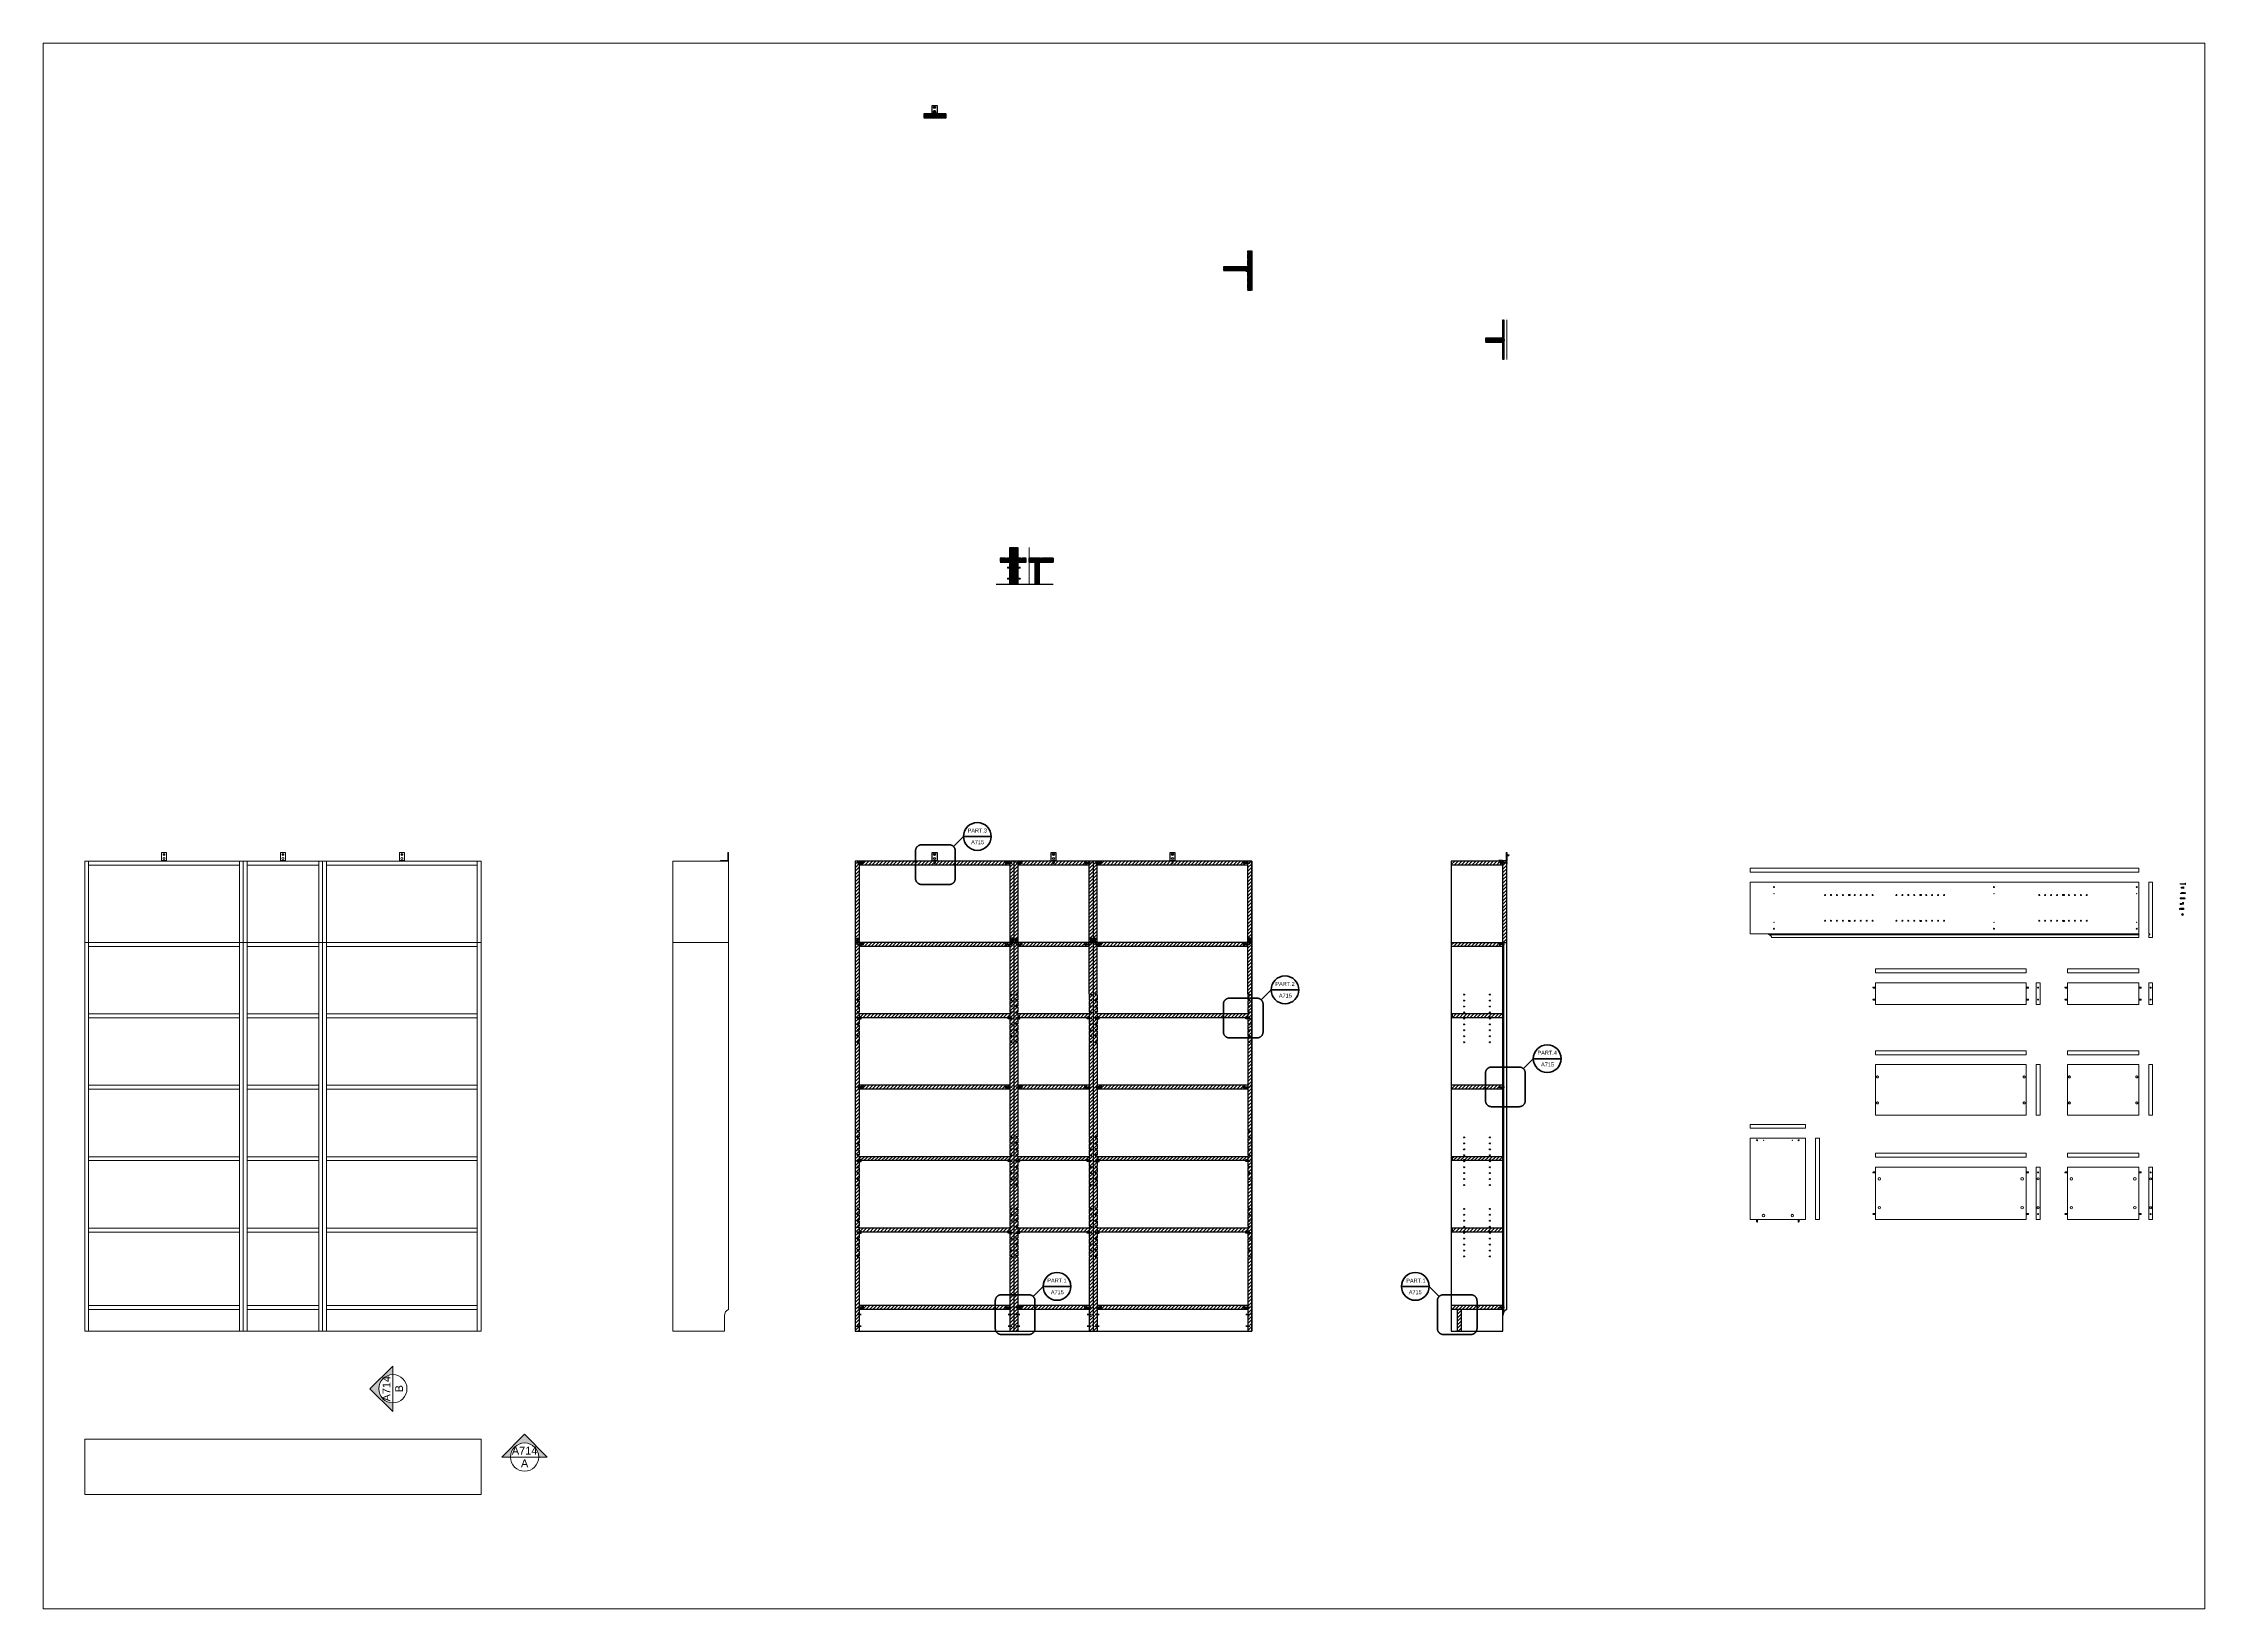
# Paper-space layout 'Layout1' of a CAD drawing. Header units: inches. Extents: x 1.11 to 9.97, y 0.8 to 7.22.
# The model-space entities are those that its viewports show. They can reach past a viewport. Long polylines and large blocks are cut down to what shows.
import ezdxf
from ezdxf.enums import TextEntityAlignment as Align

# ---------------------------------------------------------------- set-up
doc = ezdxf.new("R2010")
doc.units = ezdxf.units.IN
doc.header["$MEASUREMENT"] = 0
doc.linetypes.add('CENTER2', pattern=[1.125, 0.75, -0.125, 0.125, -0.125])
doc.linetypes.add('HIDDEN', pattern=[0.375, 0.25, -0.125])
for name, color, linetype, lineweight in [('A-LINE-GRPH', 7, 'Continuous', 13), ('A-PRSP-1', 7, 'Continuous', 40), ('A-SECT A-MCUT', 7, 'Continuous', 35)]:
    doc.layers.add(name, color=color, linetype=linetype, lineweight=lineweight)
doc.styles.add('ARIAL', font='Arial.ttf')
doc.styles.get("Standard").update_dxf_attribs({"font": 'Arial.ttf'})

# ---------------------------------------------------------------- blocks, each defined once
blk = doc.blocks.new('SYMBOL')
at = {"layer": 'A-PRSP-1', "linetype": 'Continuous', "lineweight": 20}
h = blk.add_hatch(color=256, dxfattribs=at)
h.dxf.hatch_style = 1
h.paths.add_polyline_path([(11.206, 4.948), (11.316, 4.948, -1), (11.678, 4.948), (11.788, 4.948), (11.497, 5.241)])
at = {"linetype": 'Continuous', "lineweight": 20}
blk.add_line((11.316, 4.948), (11.678, 4.948), dxfattribs=at)
at = {"layer": 'A-PRSP-1', "linetype": 'Continuous', "lineweight": 20}
for p, q in [((11.206, 4.948), (11.497, 5.241)), ((11.788, 4.948), (11.497, 5.241)), ((11.316, 4.948), (11.206, 4.948)), ((11.678, 4.948), (11.788, 4.948))]:
    blk.add_line(p, q, dxfattribs=at)
blk.add_circle((11.497, 4.948), 0.181, dxfattribs=at)
at = {"linetype": 'Continuous', "lineweight": 20}
for tag, p in [('TAVOLA', (11.497, 5.08)), ('SEZIONE', (11.497, 4.918))]:
    blk.add_attdef(tag, text='', height=0.1, dxfattribs=at).set_placement(p, align=Align.TOP_CENTER)
blk = doc.blocks.new('SECT PARTICOLARI')
at = {"layer": 'A-SECT A-MCUT'}
for q in [(9.1, 9.4), (28.1, 14.4)]:
    blk.add_line((14.1, 14.4), q, dxfattribs=at)
at = {"layer": 'A-SECT A-MCUT', "linetype": 'CENTER2', "ltscale": 5}
blk.add_lwpolyline([(-10, -6.8, 0.414214), (-7, -9.8), (7, -9.8, 0.414214), (10, -6.8), (10, 7.2, 0.414214), (7, 10.2), (-7, 10.2, 0.414214), (-10, 7.2), (-10, -6.8), (-10, 7.2)], format="xyb", dxfattribs=at)
at = {"layer": 'A-SECT A-MCUT'}
blk.add_circle((21.1, 14.4), 7, dxfattribs=at)
at = {"style": 'ARIAL'}
blk.add_attdef('A714', (18, 10.5), '', height=2, dxfattribs=at)
blk.add_attdef('1', text='', height=2, dxfattribs=at).set_placement((21.1, 18.4), align=Align.TOP_CENTER)
blk = doc.blocks.new('BLOCCO')
for p, q in [((9.6, 734.9), (9.2, 734.9)), ((9.6, 734.5), (9.2, 734.5)), ((9.3, 735.7), (9.3, 735.6)), ((9.3, 735.6), (9.5, 735.6)), ((9.7, 735.6), (9.5, 735.6)), ((9.7, 735.7), (9.7, 735.6))]:
    blk.add_line(p, q)
blk.add_lwpolyline([(9.2, 734.9), (9.2, 735.7), (9.8, 735.7), (9.8, 734.3), (9.2, 734.3), (9.2, 734.5)])
blk.add_lwpolyline([(9.3, 735.4), (9.3, 735.1), (9.7, 735.1), (9.7, 735.4)], close=True)
blk.add_arc((9.5, 734.7), 0.245, 293.1404, 66.8596)

msp = doc.modelspace()

# ---------------------------------------------------------------- hatches: boundary and pattern name
at = {"transparency": 33554569}
h = msp.add_hatch(dxfattribs=at)
h.set_pattern_fill('ANSI31', color=256)
h.paths.add_polyline_path([(19.1, 734.5), (19.1, 735.7), (13.4, 735.7), (13.4, 733.7), (25.5, 733.7), (25.5, 735.7), (19.8, 735.7), (19.8, 734.3), (19.1, 734.3)])
h.paths.add_polyline_path([(14.6, 734.7, -1), (15.1, 734.7, -1)], flags=16)
h.paths.add_polyline_path([(18.4, 733.7), (16.4, 733.7), (16.4, 722.7), (18.4, 722.7)])
h.paths.add_polyline_path([(17.6, 725.4, -1), (17.1, 725.4, -1)], flags=16)
h.paths.add_polyline_path([(17.1, 730.9, -1), (17.6, 730.9, -1)], flags=16)
h.paths.add_polyline_path([(9.2, 735.7), (7.7, 735.7), (7.7, 734.9), (9.2, 734.9)])
h.paths.add_polyline_path([(5.7, 741.1), (3.7, 741.1), (3.7, 734.9), (3.7, 734.8), (4.3, 734.8, -1), (4.3, 734.5), (3.7, 734.5), (3.7, 734.4), (3.7, 734.3), (3.7, 731.2), (4.9, 731.2), (4.9, 730.7), (3.7, 730.7), (3.7, 725.7), (4.9, 725.7), (4.9, 725.2), (3.7, 725.2), (3.7, 722.7), (5.7, 722.7)])
h.paths.add_polyline_path([(7.7, 741.1), (5.7, 741.1), (5.7, 722.7), (7.7, 722.7), (7.7, 725.2), (6.4, 725.2), (6.4, 725.7), (7.7, 725.7), (7.7, 730.7), (6.4, 730.7), (6.4, 731.2), (7.7, 731.2), (7.7, 734.3), (7.7, 734.4), (7.7, 734.5), (7.1, 734.5, -1), (7.1, 734.8), (7.7, 734.8), (7.7, 734.9)])
h.paths.add_polyline_path([(3.7, 735.7), (2.2, 735.7), (2.2, 734.9), (3.7, 734.9)])
h.paths.add_polyline_path([(1.5, 735.7), (-1.2, 735.7), (-1.2, 733.7), (3.7, 733.7), (3.7, 734.3), (2.2, 734.3), (1.5, 734.3)])
h.paths.add_polyline_path([(11.9, 735.7), (9.8, 735.7), (9.8, 734.3), (9.2, 734.3), (7.7, 734.3), (7.7, 733.7), (11.9, 733.7)])
h = msp.add_hatch(dxfattribs=at)
h.set_pattern_fill('ANSI31', color=256, scale=10)
h.paths.add_polyline_path([(-34.5, 582.1), (-34.5, 583.1), (-70.2, 583.1), (-70.2, 581.8), (-70.8, 581.8), (-72.3, 581.8), (-72.3, 581.1), (3.7, 581.1), (3.7, 581.8), (2.2, 581.8), (2.2, 581.8), (1.5, 581.8), (1.5, 583.1), (-34.1, 583.1), (-34.1, 582.1), (-34.3, 581.8)])
h.paths.add_polyline_path([(3.7, 583.1), (2.2, 583.1), (2.2, 582.3), (3.7, 582.3)])
h.paths.add_polyline_path([(9.2, 583.1), (7.7, 583.1), (7.7, 582.3), (9.2, 582.3)], flags=17)
h.paths.add_polyline_path([(7.7, 583.1), (5.7, 583.1), (5.7, 542.1), (6.4, 542.1), (6.4, 543.6), (6.4, 543.6), (6.4, 544.2), (7.7, 544.2), (7.7, 581.9), (7.1, 581.9, -1), (7.1, 582.2), (7.7, 582.2), (7.7, 582.3)])
h.paths.add_polyline_path([(43.7, 581.8), (42.2, 581.8), (42.2, 581.8), (41.5, 581.8), (41.5, 583.1), (25.9, 583.1), (25.9, 582.1), (25.7, 581.8), (25.5, 582.1), (25.5, 583.1), (9.8, 583.1), (9.8, 581.8), (9.2, 581.8), (9.2, 581.8), (7.7, 581.8), (7.7, 581.1), (43.7, 581.1)])
h.paths.add_polyline_path([(-72.3, 583.1), (-74.3, 583.1), (-74.3, 542.1), (-73.6, 542.1), (-73.6, 543.6), (-73.6, 543.6), (-73.6, 544.2), (-72.3, 544.2), (-72.3, 581.9), (-72.9, 581.9, -1), (-72.9, 582.2), (-72.3, 582.2), (-72.3, 582.3)])
h.paths.add_polyline_path([(-70.8, 542.1), (-72.3, 542.1), (-72.3, 541.3), (-70.8, 541.3)], flags=16)
h.paths.add_polyline_path([(1.5, 542.1), (-70.2, 542.1), (-70.2, 540.8), (-70.8, 540.8), (-72.3, 540.8), (-72.3, 540.1), (3.7, 540.1), (3.7, 540.8), (2.2, 540.8), (2.2, 540.8), (1.5, 540.8)])
h.paths.add_polyline_path([(3.7, 506.1), (-72.3, 506.1), (-72.3, 504.1), (-71.8, 504.1), (-71.8, 504.6), (-71.3, 504.6), (-71.3, 504.1), (2.7, 504.1), (2.7, 504.6), (3.2, 504.6), (3.2, 504.1), (3.7, 504.1)])
h.paths.add_polyline_path([(1.5, 470.1), (-70.2, 470.1), (-70.2, 468.8), (-70.8, 468.8), (-72.3, 468.8), (-72.3, 468.1), (3.7, 468.1), (3.7, 468.8), (2.2, 468.8), (2.2, 468.8), (1.5, 468.8)])
h.paths.add_polyline_path([(-70.8, 470.1), (-72.3, 470.1), (-72.3, 469.3), (-70.8, 469.3)])
h.paths.add_polyline_path([(3.7, 470.1), (2.2, 470.1), (2.2, 469.3), (3.7, 469.3)], flags=17)
h.paths.add_polyline_path([(9.2, 470.1), (7.7, 470.1), (7.7, 469.3), (9.2, 469.3)])
h.paths.add_polyline_path([(43.7, 468.8), (42.2, 468.8), (42.2, 468.8), (41.5, 468.8), (41.5, 470.1), (9.8, 470.1), (9.8, 468.8), (9.2, 468.8), (9.2, 468.8), (7.7, 468.8), (7.7, 468.1), (43.7, 468.1)])
h.paths.add_polyline_path([(7.7, 491.6), (6.7, 491.6), (6.7, 492.1), (7.7, 492.1), (7.7, 494.6), (6.7, 494.6), (6.7, 495.1), (7.7, 495.1), (7.7, 497.6), (6.7, 497.6), (6.7, 498.1), (7.7, 498.1), (7.7, 500.6), (6.7, 500.6), (6.7, 501.1), (7.7, 501.1), (7.7, 503.6), (6.7, 503.6), (6.7, 504.1), (7.7, 504.1), (7.7, 506.6), (6.7, 506.6), (6.7, 507.1), (7.7, 507.1), (7.7, 509.6), (6.7, 509.6), (6.7, 510.1), (7.7, 510.1), (7.7, 512.6), (6.7, 512.6), (6.7, 513.1), (7.7, 513.1), (7.7, 515.6), (6.7, 515.6), (6.7, 516.1), (7.7, 516.1), (7.7, 540.9), (7.1, 540.9), (7.1, 541, -0.825763), (7.1, 541.2), (7.7, 541.2), (7.7, 541.3), (7.7, 542.1), (6.8, 542.1), (6.8, 541.4), (6.8, 541.5, -0.825763), (6.6, 541.5), (6.6, 542.1), (6.4, 542.1), (5.7, 542.1), (5.7, 346.1), (7.7, 346.1), (7.7, 348.6), (6.4, 348.6), (6.4, 349.1), (7.7, 349.1), (7.7, 354.1), (6.4, 354.1), (6.4, 354.6), (7.7, 354.6), (7.7, 357.9), (7.1, 357.9), (7.1, 358, -0.825763), (7.1, 358.2), (7.7, 358.2), (7.7, 358.3), (7.7, 383.6), (6.7, 383.6), (6.7, 384.1), (7.7, 384.1), (7.7, 386.6), (6.7, 386.6), (6.7, 387.1), (7.7, 387.1), (7.7, 389.6), (6.7, 389.6), (6.7, 390.1), (7.7, 390.1), (7.7, 392.6), (6.7, 392.6), (6.7, 393.1), (7.7, 393.1), (7.7, 395.6), (6.7, 395.6), (6.7, 396.1), (7.7, 396.1), (7.7, 398.6), (6.7, 398.6), (6.7, 399.1), (7.7, 399.1), (7.7, 401.6), (6.7, 401.6), (6.7, 402.1), (7.7, 402.1), (7.7, 404.6), (6.7, 404.6), (6.7, 405.1), (7.7, 405.1), (7.7, 407.6), (6.7, 407.6), (6.7, 408.1), (7.7, 408.1), (7.7, 419.6), (6.7, 419.6), (6.7, 420.1), (7.7, 420.1), (7.7, 422.6), (6.7, 422.6), (6.7, 423.1), (7.7, 423.1), (7.7, 425.6), (6.7, 425.6), (6.7, 426.1), (7.7, 426.1), (7.7, 428.6), (6.7, 428.6), (6.7, 429.1), (7.7, 429.1), (7.7, 431.6), (6.7, 431.6), (6.7, 432.1), (7.7, 432.1), (7.7, 434.6), (6.7, 434.6), (6.7, 435.1), (7.7, 435.1), (7.7, 437.6), (6.7, 437.6), (6.7, 438.1), (7.7, 438.1), (7.7, 440.6), (6.7, 440.6), (6.7, 441.1), (7.7, 441.1), (7.7, 443.6), (6.7, 443.6), (6.7, 444.1), (7.7, 444.1), (7.7, 468.9), (7.1, 468.9), (7.1, 469, -0.825763), (7.1, 469.2), (7.7, 469.2), (7.7, 469.3)])
h.paths.add_polyline_path([(5.7, 542.1), (4.9, 542.1), (4.8, 542.1), (4.8, 541.5, -1), (4.6, 541.5), (4.6, 542.1), (4.4, 542.1), (3.7, 542.1), (3.7, 541.2), (4.3, 541.2, -1), (4.3, 540.9), (3.7, 540.9), (3.7, 540.8), (3.7, 516.1), (4.7, 516.1), (4.7, 515.6), (3.7, 515.6), (3.7, 513.1), (4.7, 513.1), (4.7, 512.6), (3.7, 512.6), (3.7, 510.1), (4.7, 510.1), (4.7, 509.6), (3.7, 509.6), (3.7, 507.1), (4.7, 507.1), (4.7, 506.6), (3.7, 506.6), (3.7, 504.1), (4.7, 504.1), (4.7, 503.6), (3.7, 503.6), (3.7, 501.1), (4.7, 501.1), (4.7, 500.6), (3.7, 500.6), (3.7, 498.1), (4.7, 498.1), (4.7, 497.6), (3.7, 497.6), (3.7, 495.1), (4.7, 495.1), (4.7, 494.6), (3.7, 494.6), (3.7, 492.1), (4.7, 492.1), (4.7, 491.6), (3.7, 491.6), (3.7, 469.2), (4.3, 469.2, -1), (4.3, 468.9), (3.7, 468.9), (3.7, 468.8), (3.7, 444.1), (4.7, 444.1), (4.7, 443.6), (3.7, 443.6), (3.7, 441.1), (4.7, 441.1), (4.7, 440.6), (3.7, 440.6), (3.7, 438.1), (4.7, 438.1), (4.7, 437.6), (3.7, 437.6), (3.7, 435.1), (4.7, 435.1), (4.7, 434.6), (3.7, 434.6), (3.7, 432.1), (4.7, 432.1), (4.7, 431.6), (3.7, 431.6), (3.7, 429.1), (4.7, 429.1), (4.7, 428.6), (3.7, 428.6), (3.7, 426.1), (4.7, 426.1), (4.7, 425.6), (3.7, 425.6), (3.7, 423.1), (4.7, 423.1), (4.7, 422.6), (3.7, 422.6), (3.7, 420.1), (4.7, 420.1), (4.7, 419.6), (3.7, 419.6), (3.7, 408.1), (4.7, 408.1), (4.7, 407.6), (3.7, 407.6), (3.7, 405.1), (4.7, 405.1), (4.7, 404.6), (3.7, 404.6), (3.7, 402.1), (4.7, 402.1), (4.7, 401.6), (3.7, 401.6), (3.7, 399.1), (4.7, 399.1), (4.7, 398.6), (3.7, 398.6), (3.7, 396.1), (4.7, 396.1), (4.7, 395.6), (3.7, 395.6), (3.7, 393.1), (4.7, 393.1), (4.7, 392.6), (3.7, 392.6), (3.7, 390.1), (4.7, 390.1), (4.7, 389.6), (3.7, 389.6), (3.7, 387.1), (4.7, 387.1), (4.7, 386.6), (3.7, 386.6), (3.7, 384.1), (4.7, 384.1), (4.7, 383.6), (3.7, 383.6), (3.7, 358.2), (4.3, 358.2, -1), (4.3, 357.9), (3.7, 357.9), (3.7, 357.8), (3.7, 354.6), (4.9, 354.6), (4.9, 354.1), (3.7, 354.1), (3.7, 349.1), (4.9, 349.1), (4.9, 348.6), (3.7, 348.6), (3.7, 346.1), (5.7, 346.1)])
h.paths.add_polyline_path([(43.7, 506.1), (7.7, 506.1), (7.7, 504.1), (8.2, 504.1), (8.2, 504.6), (8.7, 504.6), (8.7, 504.1), (42.7, 504.1), (42.7, 504.6), (43.2, 504.6), (43.2, 504.1), (43.7, 504.1)])
h.paths.add_polyline_path([(3.7, 542.1), (2.2, 542.1), (2.2, 541.3), (3.7, 541.3)])
h.paths.add_polyline_path([(5.7, 583.1), (3.7, 583.1), (3.7, 582.2), (4.3, 582.2, -1), (4.3, 581.9), (3.7, 581.9), (3.7, 581.8), (3.7, 544.2), (5, 544.2), (5, 543.6), (4.9, 543.6), (4.9, 542.1), (5.7, 542.1)])
h.paths.add_polyline_path([(4.4, 543.6), (3.7, 543.6), (3.7, 542.1), (4.4, 542.1)], flags=17)
h.paths.add_polyline_path([(7.7, 543.6), (6.9, 543.6), (6.9, 542.1), (7.7, 542.1)], flags=17)
h.paths.add_polyline_path([(9.2, 542.1), (7.7, 542.1), (7.7, 541.3), (9.2, 541.3)])
h.paths.add_polyline_path([(41.5, 542.1), (9.8, 542.1), (9.8, 540.8), (9.2, 540.8), (9.2, 540.8), (7.7, 540.8), (7.7, 540.1), (43.7, 540.1), (43.7, 540.8), (42.2, 540.8), (42.2, 540.8), (41.5, 540.8)])
h.paths.add_polyline_path([(-72.3, 540.9), (-72.9, 540.9), (-72.9, 541, -0.825763), (-72.9, 541.2), (-72.3, 541.2), (-72.3, 541.3), (-72.3, 542.1), (-73.2, 542.1), (-73.2, 541.4), (-73.2, 541.5, -0.825763), (-73.4, 541.5), (-73.4, 542.1), (-73.6, 542.1), (-74.3, 542.1), (-74.3, 346.1), (-72.3, 346.1), (-72.3, 348.6), (-73.6, 348.6), (-73.6, 349.1), (-72.3, 349.1), (-72.3, 354.1), (-73.6, 354.1), (-73.6, 354.6), (-72.3, 354.6), (-72.3, 357.9), (-72.9, 357.9), (-72.9, 358, -0.825763), (-72.9, 358.2), (-72.3, 358.2), (-72.3, 358.3), (-72.3, 383.6), (-73.3, 383.6), (-73.3, 384.1), (-72.3, 384.1), (-72.3, 386.6), (-73.3, 386.6), (-73.3, 387.1), (-72.3, 387.1), (-72.3, 389.6), (-73.3, 389.6), (-73.3, 390.1), (-72.3, 390.1), (-72.3, 392.6), (-73.3, 392.6), (-73.3, 393.1), (-72.3, 393.1), (-72.3, 395.6), (-73.3, 395.6), (-73.3, 396.1), (-72.3, 396.1), (-72.3, 398.6), (-73.3, 398.6), (-73.3, 399.1), (-72.3, 399.1), (-72.3, 401.6), (-73.3, 401.6), (-73.3, 402.1), (-72.3, 402.1), (-72.3, 404.6), (-73.3, 404.6), (-73.3, 405.1), (-72.3, 405.1), (-72.3, 407.6), (-73.3, 407.6), (-73.3, 408.1), (-72.3, 408.1), (-72.3, 419.6), (-73.3, 419.6), (-73.3, 420.1), (-72.3, 420.1), (-72.3, 422.6), (-73.3, 422.6), (-73.3, 423.1), (-72.3, 423.1), (-72.3, 425.6), (-73.3, 425.6), (-73.3, 426.1), (-72.3, 426.1), (-72.3, 428.6), (-73.3, 428.6), (-73.3, 429.1), (-72.3, 429.1), (-72.3, 431.6), (-73.3, 431.6), (-73.3, 432.1), (-72.3, 432.1), (-72.3, 434.6), (-73.3, 434.6), (-73.3, 435.1), (-72.3, 435.1), (-72.3, 437.6), (-73.3, 437.6), (-73.3, 438.1), (-72.3, 438.1), (-72.3, 440.6), (-73.3, 440.6), (-73.3, 441.1), (-72.3, 441.1), (-72.3, 443.6), (-73.3, 443.6), (-73.3, 444.1), (-72.3, 444.1), (-72.3, 446.6), (-73.3, 446.6), (-73.3, 447.1), (-72.3, 447.1), (-72.3, 468.9), (-72.9, 468.9), (-72.9, 469, -0.825763), (-72.9, 469.2), (-72.3, 469.2), (-72.3, 469.3), (-72.3, 491.6), (-73.3, 491.6), (-73.3, 492.1), (-72.3, 492.1), (-72.3, 494.6), (-73.3, 494.6), (-73.3, 495.1), (-72.3, 495.1), (-72.3, 497.6), (-73.3, 497.6), (-73.3, 498.1), (-72.3, 498.1), (-72.3, 500.6), (-73.3, 500.6), (-73.3, 501.1), (-72.3, 501.1), (-72.3, 503.6), (-73.3, 503.6), (-73.3, 504.1), (-72.3, 504.1), (-72.3, 506.6), (-73.3, 506.6), (-73.3, 507.1), (-72.3, 507.1), (-72.3, 509.6), (-73.3, 509.6), (-73.3, 510.1), (-72.3, 510.1), (-72.3, 512.6), (-73.3, 512.6), (-73.3, 513.1), (-72.3, 513.1), (-72.3, 515.6), (-73.3, 515.6), (-73.3, 516.1), (-72.3, 516.1)])
h.paths.add_polyline_path([(-72.3, 543.6), (-73.1, 543.6), (-73.1, 542.1), (-72.3, 542.1)], flags=17)
h.paths.add_polyline_path([(-70.8, 583.1), (-72.3, 583.1), (-72.3, 582.3), (-70.8, 582.3)], flags=17)
h.paths.add_polyline_path([(3.7, 434.1), (-72.3, 434.1), (-72.3, 432.1), (-71.8, 432.1), (-71.8, 432.6), (-71.3, 432.6), (-71.3, 432.1), (2.7, 432.1), (2.7, 432.6), (3.2, 432.6), (3.2, 432.1), (3.7, 432.1)])
h.paths.add_polyline_path([(3.7, 398.1), (-72.3, 398.1), (-72.3, 396.1), (-71.8, 396.1), (-71.8, 396.6), (-71.3, 396.6), (-71.3, 396.1), (2.7, 396.1), (2.7, 396.6), (3.2, 396.6), (3.2, 396.1), (3.7, 396.1)])
h.paths.add_polyline_path([(-70.8, 359.1), (-72.3, 359.1), (-72.3, 358.3), (-70.8, 358.3)], flags=17)
h.paths.add_polyline_path([(1.5, 359.1), (-70.2, 359.1), (-70.2, 357.8), (-70.8, 357.8), (-70.8, 357.8), (-72.3, 357.8), (-72.3, 357.1), (3.7, 357.1), (3.7, 357.8), (2.2, 357.8), (2.2, 357.8), (1.5, 357.8)])
h.paths.add_polyline_path([(3.7, 359.1), (2.2, 359.1), (2.2, 358.3), (3.7, 358.3)], flags=17)
h.paths.add_polyline_path([(9.2, 359.1), (7.7, 359.1), (7.7, 358.3), (9.2, 358.3)], flags=17)
h.paths.add_polyline_path([(41.5, 359.1), (9.8, 359.1), (9.8, 357.8), (9.2, 357.8), (9.2, 357.8), (7.7, 357.8), (7.7, 357.1), (43.7, 357.1), (43.7, 357.8), (42.2, 357.8), (42.2, 357.8), (41.5, 357.8)])
h.paths.add_polyline_path([(43.7, 359.1), (42.2, 359.1), (42.2, 358.3), (43.7, 358.3)], flags=17)
h.paths.add_polyline_path([(49.2, 359.1), (47.7, 359.1), (47.7, 358.3), (49.2, 358.3)], flags=17)
h.paths.add_polyline_path([(45.7, 542.1), (44.8, 542.1), (44.8, 541.5, -1), (44.6, 541.5), (44.6, 542.1), (44.4, 542.1), (43.7, 542.1), (43.7, 541.2), (44.3, 541.2, -1), (44.3, 540.9), (43.7, 540.9), (43.7, 516.1), (44.7, 516.1), (44.7, 515.6), (43.7, 515.6), (43.7, 513.1), (44.7, 513.1), (44.7, 512.6), (43.7, 512.6), (43.7, 510.1), (44.7, 510.1), (44.7, 509.6), (43.7, 509.6), (43.7, 507.1), (44.7, 507.1), (44.7, 506.6), (43.7, 506.6), (43.7, 504.1), (44.7, 504.1), (44.7, 503.6), (43.7, 503.6), (43.7, 501.1), (44.7, 501.1), (44.7, 500.6), (43.7, 500.6), (43.7, 498.1), (44.7, 498.1), (44.7, 497.6), (43.7, 497.6), (43.7, 495.1), (44.7, 495.1), (44.7, 494.6), (43.7, 494.6), (43.7, 492.1), (44.7, 492.1), (44.7, 491.6), (43.7, 491.6), (43.7, 469.2), (44.3, 469.2, -1), (44.3, 468.9), (43.7, 468.9), (43.7, 444.1), (44.7, 444.1), (44.7, 443.6), (43.7, 443.6), (43.7, 441.1), (44.7, 441.1), (44.7, 440.6), (43.7, 440.6), (43.7, 438.1), (44.7, 438.1), (44.7, 437.6), (43.7, 437.6), (43.7, 435.1), (44.7, 435.1), (44.7, 434.6), (43.7, 434.6), (43.7, 432.1), (44.7, 432.1), (44.7, 431.6), (43.7, 431.6), (43.7, 429.1), (44.7, 429.1), (44.7, 428.6), (43.7, 428.6), (43.7, 426.1), (44.7, 426.1), (44.7, 425.6), (43.7, 425.6), (43.7, 423.1), (44.7, 423.1), (44.7, 422.6), (43.7, 422.6), (43.7, 420.1), (44.7, 420.1), (44.7, 419.6), (43.7, 419.6), (43.7, 408.1), (44.7, 408.1), (44.7, 407.6), (43.7, 407.6), (43.7, 405.1), (44.7, 405.1), (44.7, 404.6), (43.7, 404.6), (43.7, 402.1), (44.7, 402.1), (44.7, 401.6), (43.7, 401.6), (43.7, 399.1), (44.7, 399.1), (44.7, 398.6), (43.7, 398.6), (43.7, 396.1), (44.7, 396.1), (44.7, 395.6), (43.7, 395.6), (43.7, 393.1), (44.7, 393.1), (44.7, 392.6), (43.7, 392.6), (43.7, 390.1), (44.7, 390.1), (44.7, 389.6), (43.7, 389.6), (43.7, 387.1), (44.7, 387.1), (44.7, 386.6), (43.7, 386.6), (43.7, 384.1), (44.7, 384.1), (44.7, 383.6), (43.7, 383.6), (43.7, 358.2), (44.3, 358.2, -1), (44.3, 357.9), (43.7, 357.9), (43.7, 354.6), (44.9, 354.6), (44.9, 354.1), (43.7, 354.1), (43.7, 349.1), (44.9, 349.1), (44.9, 348.6), (43.7, 348.6), (43.7, 346.1), (45.7, 346.1)])
h.paths.add_polyline_path([(47.7, 383.6), (46.7, 383.6), (46.7, 384.1), (47.7, 384.1), (47.7, 386.6), (46.7, 386.6), (46.7, 387.1), (47.7, 387.1), (47.7, 389.6), (46.7, 389.6), (46.7, 390.1), (47.7, 390.1), (47.7, 392.6), (46.7, 392.6), (46.7, 393.1), (47.7, 393.1), (47.7, 395.6), (46.7, 395.6), (46.7, 396.1), (47.7, 396.1), (47.7, 398.6), (46.7, 398.6), (46.7, 399.1), (47.7, 399.1), (47.7, 401.6), (46.7, 401.6), (46.7, 402.1), (47.7, 402.1), (47.7, 404.6), (46.7, 404.6), (46.7, 405.1), (47.7, 405.1), (47.7, 407.6), (46.7, 407.6), (46.7, 408.1), (47.7, 408.1), (47.7, 419.6), (46.7, 419.6), (46.7, 420.1), (47.7, 420.1), (47.7, 422.6), (46.7, 422.6), (46.7, 423.1), (47.7, 423.1), (47.7, 425.6), (46.7, 425.6), (46.7, 426.1), (47.7, 426.1), (47.7, 428.6), (46.7, 428.6), (46.7, 429.1), (47.7, 429.1), (47.7, 431.6), (46.7, 431.6), (46.7, 432.1), (47.7, 432.1), (47.7, 434.6), (46.7, 434.6), (46.7, 435.1), (47.7, 435.1), (47.7, 437.6), (46.7, 437.6), (46.7, 438.1), (47.7, 438.1), (47.7, 440.6), (46.7, 440.6), (46.7, 441.1), (47.7, 441.1), (47.7, 443.6), (46.7, 443.6), (46.7, 444.1), (47.7, 444.1), (47.7, 468.9), (47.1, 468.9), (47.1, 469, -0.825763), (47.1, 469.2), (47.7, 469.2), (47.7, 491.6), (46.7, 491.6), (46.7, 492.1), (47.7, 492.1), (47.7, 494.6), (46.7, 494.6), (46.7, 495.1), (47.7, 495.1), (47.7, 497.6), (46.7, 497.6), (46.7, 498.1), (47.7, 498.1), (47.7, 500.6), (46.7, 500.6), (46.7, 501.1), (47.7, 501.1), (47.7, 503.6), (46.7, 503.6), (46.7, 504.1), (47.7, 504.1), (47.7, 506.6), (46.7, 506.6), (46.7, 507.1), (47.7, 507.1), (47.7, 509.6), (46.7, 509.6), (46.7, 510.1), (47.7, 510.1), (47.7, 512.6), (46.7, 512.6), (46.7, 513.1), (47.7, 513.1), (47.7, 515.6), (46.7, 515.6), (46.7, 516.1), (47.7, 516.1), (47.7, 540.9), (47.1, 540.9), (47.1, 541, -0.825763), (47.1, 541.2), (47.7, 541.2), (47.7, 542.1), (46.8, 542.1), (46.8, 541.4), (46.8, 541.5, -0.825763), (46.6, 541.5), (46.6, 542.1), (46.4, 542.1), (45.7, 542.1), (45.7, 346.1), (47.7, 346.1), (47.7, 348.6), (46.4, 348.6), (46.4, 349.1), (47.7, 349.1), (47.7, 354.1), (46.4, 354.1), (46.4, 354.6), (47.7, 354.6), (47.7, 357.9), (47.1, 357.9), (47.1, 358, -0.825763), (47.1, 358.2), (47.7, 358.2)])
h.paths.add_polyline_path([(121.5, 359.1), (49.8, 359.1), (49.8, 357.8), (49.2, 357.8), (49.2, 357.8), (47.7, 357.8), (47.7, 357.1), (123.7, 357.1), (123.7, 357.8), (122.2, 357.8), (122.2, 357.8), (121.5, 357.8)])
h.paths.add_polyline_path([(123.7, 359.1), (122.2, 359.1), (122.2, 358.3), (123.7, 358.3)])
h.paths.add_polyline_path([(125.7, 542.1), (124.8, 542.1), (124.8, 541.5, -1), (124.6, 541.5), (124.6, 542.1), (124.4, 542.1), (123.7, 542.1), (123.7, 541.2), (124.3, 541.2, -1), (124.3, 540.9), (123.7, 540.9), (123.7, 516.1), (124.7, 516.1), (124.7, 515.6), (123.7, 515.6), (123.7, 513.1), (124.7, 513.1), (124.7, 512.6), (123.7, 512.6), (123.7, 510.1), (124.7, 510.1), (124.7, 509.6), (123.7, 509.6), (123.7, 507.1), (124.7, 507.1), (124.7, 506.6), (123.7, 506.6), (123.7, 504.1), (124.7, 504.1), (124.7, 503.6), (123.7, 503.6), (123.7, 501.1), (124.7, 501.1), (124.7, 500.6), (123.7, 500.6), (123.7, 498.1), (124.7, 498.1), (124.7, 497.6), (123.7, 497.6), (123.7, 495.1), (124.7, 495.1), (124.7, 494.6), (123.7, 494.6), (123.7, 492.1), (124.7, 492.1), (124.7, 491.6), (123.7, 491.6), (123.7, 469.2), (124.3, 469.2, -1), (124.3, 468.9), (123.7, 468.9), (123.7, 447.1), (124.7, 447.1), (124.7, 446.6), (123.7, 446.6), (123.7, 444.1), (124.7, 444.1), (124.7, 443.6), (123.7, 443.6), (123.7, 441.1), (124.7, 441.1), (124.7, 440.6), (123.7, 440.6), (123.7, 438.1), (124.7, 438.1), (124.7, 437.6), (123.7, 437.6), (123.7, 435.1), (124.7, 435.1), (124.7, 434.6), (123.7, 434.6), (123.7, 432.1), (124.7, 432.1), (124.7, 431.6), (123.7, 431.6), (123.7, 429.1), (124.7, 429.1), (124.7, 428.6), (123.7, 428.6), (123.7, 426.1), (124.7, 426.1), (124.7, 425.6), (123.7, 425.6), (123.7, 423.1), (124.7, 423.1), (124.7, 422.6), (123.7, 422.6), (123.7, 420.1), (124.7, 420.1), (124.7, 419.6), (123.7, 419.6), (123.7, 408.1), (124.7, 408.1), (124.7, 407.6), (123.7, 407.6), (123.7, 405.1), (124.7, 405.1), (124.7, 404.6), (123.7, 404.6), (123.7, 402.1), (124.7, 402.1), (124.7, 401.6), (123.7, 401.6), (123.7, 399.1), (124.7, 399.1), (124.7, 398.6), (123.7, 398.6), (123.7, 396.1), (124.7, 396.1), (124.7, 395.6), (123.7, 395.6), (123.7, 393.1), (124.7, 393.1), (124.7, 392.6), (123.7, 392.6), (123.7, 390.1), (124.7, 390.1), (124.7, 389.6), (123.7, 389.6), (123.7, 387.1), (124.7, 387.1), (124.7, 386.6), (123.7, 386.6), (123.7, 384.1), (124.7, 384.1), (124.7, 383.6), (123.7, 383.6), (123.7, 358.2), (124.3, 358.2, -1), (124.3, 357.9), (123.7, 357.9), (123.7, 354.6), (124.9, 354.6), (124.9, 354.1), (123.7, 354.1), (123.7, 349.1), (124.9, 349.1), (124.9, 348.6), (123.7, 348.6), (123.7, 346.1), (125.7, 346.1)])
h.paths.add_polyline_path([(123.7, 398.1), (47.7, 398.1), (47.7, 396.1), (48.2, 396.1), (48.2, 396.6), (48.7, 396.6), (48.7, 396.1), (122.7, 396.1), (122.7, 396.6), (123.2, 396.6), (123.2, 396.1), (123.7, 396.1)])
h.paths.add_polyline_path([(43.7, 398.1), (7.7, 398.1), (7.7, 396.1), (8.2, 396.1), (8.2, 396.6), (8.7, 396.6), (8.7, 396.1), (42.7, 396.1), (42.7, 396.6), (43.2, 396.6), (43.2, 396.1), (43.7, 396.1)])
h.paths.add_polyline_path([(43.7, 434.1), (7.7, 434.1), (7.7, 432.1), (8.2, 432.1), (8.2, 432.6), (8.7, 432.6), (8.7, 432.1), (42.7, 432.1), (42.7, 432.6), (43.2, 432.6), (43.2, 432.1), (43.7, 432.1)])
h.paths.add_polyline_path([(123.7, 434.1), (47.7, 434.1), (47.7, 432.1), (48.2, 432.1), (48.2, 432.6), (48.7, 432.6), (48.7, 432.1), (122.7, 432.1), (122.7, 432.6), (123.2, 432.6), (123.2, 432.1), (123.7, 432.1)])
h.paths.add_polyline_path([(43.7, 470.1), (42.2, 470.1), (42.2, 469.3), (43.7, 469.3)], flags=17)
h.paths.add_polyline_path([(49.2, 470.1), (47.7, 470.1), (47.7, 469.3), (49.2, 469.3)], flags=17)
h.paths.add_polyline_path([(121.5, 470.1), (49.8, 470.1), (49.8, 468.8), (49.2, 468.8), (49.2, 468.8), (47.7, 468.8), (47.7, 468.1), (123.7, 468.1), (123.7, 468.8), (122.2, 468.8), (122.2, 468.8), (121.5, 468.8)])
h.paths.add_polyline_path([(123.7, 506.1), (47.7, 506.1), (47.7, 504.1), (48.2, 504.1), (48.2, 504.6), (48.7, 504.6), (48.7, 504.1), (122.7, 504.1), (122.7, 504.6), (123.2, 504.6), (123.2, 504.1), (123.7, 504.1)])
h.paths.add_polyline_path([(43.7, 542.1), (42.2, 542.1), (42.2, 541.3), (43.7, 541.3)], flags=17)
h.paths.add_polyline_path([(44.4, 543.6), (43.7, 543.6), (43.7, 542.1), (44.4, 542.1)], flags=17)
h.paths.add_polyline_path([(47.7, 543.6), (46.9, 543.6), (46.9, 542.1), (47.7, 542.1)], flags=17)
h.paths.add_polyline_path([(49.2, 542.1), (47.7, 542.1), (47.7, 541.3), (49.2, 541.3)], flags=17)
h.paths.add_polyline_path([(121.5, 542.1), (49.8, 542.1), (49.8, 540.8), (49.2, 540.8), (49.2, 540.8), (47.7, 540.8), (47.7, 540.1), (123.7, 540.1), (123.7, 540.8), (122.2, 540.8), (122.2, 540.8), (121.5, 540.8)])
h.paths.add_polyline_path([(45.7, 583.1), (43.7, 583.1), (43.7, 582.2), (44.3, 582.2, -1), (44.3, 581.9), (43.7, 581.9), (43.7, 544.2), (45, 544.2), (45, 543.6), (44.9, 543.6), (44.9, 542.1), (45.7, 542.1)])
h.paths.add_polyline_path([(47.7, 581.9), (47.1, 581.9), (47.1, 582, -0.825763), (47.1, 582.2), (47.7, 582.2), (47.7, 583.1), (45.7, 583.1), (45.7, 542.1), (46.4, 542.1), (46.4, 543.6), (46.4, 543.6), (46.4, 544.2), (47.7, 544.2)])
h.paths.add_polyline_path([(124.4, 543.6), (123.7, 543.6), (123.7, 542.1), (124.4, 542.1)], flags=17)
h.paths.add_polyline_path([(123.7, 542.1), (122.2, 542.1), (122.2, 541.3), (123.7, 541.3)], flags=17)
h.paths.add_polyline_path([(125.7, 583.1), (123.7, 583.1), (123.7, 582.2), (124.3, 582.2, -1), (124.3, 581.9), (123.7, 581.9), (123.7, 544.2), (125, 544.2), (125, 543.6), (124.9, 543.6), (124.9, 542.1), (125.7, 542.1)])
h.paths.add_polyline_path([(123.7, 583.1), (122.2, 583.1), (122.2, 582.3), (123.7, 582.3)], flags=17)
h.paths.add_polyline_path([(121.5, 583.1), (85.9, 583.1), (85.9, 582.1), (85.7, 581.8), (85.5, 582.1), (85.5, 583.1), (49.8, 583.1), (49.8, 581.8), (49.2, 581.8), (49.2, 581.8), (47.7, 581.8), (47.7, 581.1), (123.7, 581.1), (123.7, 581.8), (122.2, 581.8), (122.2, 581.8), (121.5, 581.8)])
h.paths.add_polyline_path([(86.9, 583.4), (86.2, 583.4), (86.2, 583.1), (86.9, 583.1)])
h.paths.add_polyline_path([(85.2, 583.4), (84.4, 583.4), (84.4, 583.1), (85.2, 583.1)])
h.paths.add_polyline_path([(43.7, 583.1), (42.2, 583.1), (42.2, 582.3), (43.7, 582.3)], flags=17)
h.paths.add_polyline_path([(49.2, 583.1), (47.7, 583.1), (47.7, 582.3), (49.2, 582.3)])
h.paths.add_polyline_path([(25.2, 583.4), (24.4, 583.4), (24.4, 583.1), (25.2, 583.1)])
h.paths.add_polyline_path([(26.9, 583.4), (26.2, 583.4), (26.2, 583.1), (26.9, 583.1)])
h.paths.add_polyline_path([(-34.8, 583.4), (-35.6, 583.4), (-35.6, 583.1), (-34.8, 583.1)])
h.paths.add_polyline_path([(-33.1, 583.4), (-33.8, 583.4), (-33.8, 583.1), (-33.1, 583.1)])
h = msp.add_hatch()
h.set_pattern_fill('ANSI31', color=256, scale=10)
h.set_pattern_definition([(45, (63.839, 0), (-0.8838835, 0.8838835), [])])
h.paths.add_polyline_path([(252.7, 469), (252.2, 469), (252.2, 358.2), (252.7, 358.2)])
h.paths.add_polyline_path([(252.2, 542.1), (226.2, 542.1), (226.2, 540.1), (252.2, 540.1), (252.2, 541), (250.5, 541), (250.2, 541.1), (250.5, 541.2), (252.2, 541.2)])
h.paths.add_polyline_path([(250.9, 582.1), (250.9, 583.1), (226.2, 583.1), (226.2, 581.1), (252.2, 581.1), (252.2, 582), (251.8, 582), (251.3, 582.1), (251.1, 581.8)])
h.paths.add_polyline_path([(254.2, 583.1), (252.2, 583.1), (252.2, 582.2), (254.2, 582.2), (254.2, 582.4)])
h.paths.add_polyline_path([(254.2, 582), (252.2, 582), (252.2, 542.1), (254.2, 542.1)])
h.paths.add_polyline_path([(252.7, 541), (252.2, 541), (252.2, 540.1), (252.2, 469.2), (252.7, 469.2)])
h.paths.add_polyline_path([(252.7, 542.1), (252.2, 542.1), (252.2, 541.2), (252.7, 541.2)])
h.paths.add_polyline_path([(252.2, 506.1), (226.7, 506.1), (226.7, 504.1), (232.5, 504.1), (232.5, 504.6), (233, 504.6), (233, 504.1), (245.5, 504.1), (245.5, 504.6), (246, 504.6), (246, 504.1), (252.2, 504.1)])
h.paths.add_polyline_path([(252.2, 470.1), (226.2, 470.1), (226.2, 468.1), (252.2, 468.1), (252.2, 469), (250.5, 469), (250.2, 469.1), (250.5, 469.2), (252.2, 469.2)])
h.paths.add_polyline_path([(252.2, 434.1), (226.7, 434.1), (226.7, 432.1), (232.5, 432.1), (232.5, 432.6), (233, 432.6), (233, 432.1), (245.5, 432.1), (245.5, 432.6), (246, 432.6), (246, 432.1), (252.2, 432.1)])
h.paths.add_polyline_path([(252.2, 398.1), (226.7, 398.1), (226.7, 396.1), (232.5, 396.1), (232.5, 396.6), (233, 396.6), (233, 396.1), (245.5, 396.1), (245.5, 396.6), (246, 396.6), (246, 396.1), (252.2, 396.1)])
h.paths.add_polyline_path([(252.2, 359.1), (226.2, 359.1), (226.2, 357.1), (252.2, 357.1), (252.2, 358), (250.5, 358), (250.2, 358.1), (250.5, 358.2), (252.2, 358.2)])
h.paths.add_polyline_path([(231.2, 357.1), (229.2, 357.1), (229.2, 346.1), (231.2, 346.1)])
h.paths.add_polyline_path([(252.7, 358), (252.2, 358), (252.2, 355.9), (252.7, 355.9)])
at = {"layer": 'A-LINE-GRPH', "transparency": 33554564}
h = msp.add_hatch(dxfattribs=at)
h.set_pattern_fill('ANSI31', color=256)
h.paths.add_polyline_path([(-34.5, 959), (-34.5, 959.7), (-34.8, 959.7), (-35.6, 959.7), (-39.7, 959.7), (-39.7, 957.7), (-28.4, 957.7), (-28.4, 959.7), (-33.1, 959.7), (-33.8, 959.7), (-34.1, 959.7), (-34.1, 959), (-34.1, 958.7), (-34.5, 958.7)])
at = {"layer": 'A-LINE-GRPH', "transparency": 33554567}
h = msp.add_hatch(dxfattribs=at)
h.set_pattern_fill('ANSI31', color=256)
h.paths.add_polyline_path([(123.7, 882.7), (111.3, 882.7), (111.3, 880.7), (122.7, 880.7), (122.7, 881.2), (123.2, 881.2), (123.2, 880.7), (123.7, 880.7)])
h.paths.add_polyline_path([(125.7, 890.7), (123.7, 890.7), (123.7, 889.7), (124.7, 889.7), (124.7, 889.2), (123.7, 889.2), (123.7, 886.7), (124.7, 886.7), (124.7, 886.2), (123.7, 886.2), (123.7, 883.7), (124.7, 883.7), (124.7, 883.2), (123.7, 883.2), (123.7, 880.7), (124.7, 880.7), (124.7, 880.2), (123.7, 880.2), (123.7, 877.7), (124.7, 877.7), (124.7, 877.2), (123.7, 877.2), (123.7, 874.7), (124.7, 874.7), (124.7, 874.2), (123.7, 874.2), (123.7, 871.7), (124.7, 871.7), (124.7, 871.2), (123.7, 871.2), (123.7, 870.7), (125.7, 870.7)])
at = {"layer": 'A-LINE-GRPH', "transparency": 33554569}
h = msp.add_hatch(dxfattribs=at)
h.set_pattern_fill('ANSI31', color=256)
h.paths.add_polyline_path([(252.7, 855.9), (252.2, 855.9), (252.2, 845.8), (252.7, 845.8)])
h.paths.add_polyline_path([(252.7, 845.6), (252.2, 845.6), (252.2, 835.9), (252.7, 835.9)])
h.paths.add_polyline_path([(252.2, 846.7), (243.5, 846.7), (243.5, 844.7), (252.2, 844.7), (252.2, 845.6), (250.5, 845.6), (250.2, 845.7), (250.5, 845.8), (252.2, 845.8)])
at = {"layer": 'A-SECT A-MCUT', "transparency": 33554564}
h = msp.add_hatch(dxfattribs=at)
h.set_pattern_fill('ANSI31', color=256)
h.paths.add_polyline_path([(-34.1, 960), (-33.8, 960.1), (-33.8, 960.3), (-34.1, 960.3), (-34.3, 960.2), (-34.6, 960.3), (-34.8, 960.3), (-34.8, 960.1), (-34.5, 960), (-34.5, 959), (-34.3, 958.7), (-34.1, 959)])
h.paths.add_polyline_path([(-34.8, 960), (-35.6, 960), (-35.6, 959.7), (-34.8, 959.7)])
h.paths.add_polyline_path([(-34.6, 960), (-34.9, 960), (-34.9, 960), (-34.6, 960)])
h.paths.add_polyline_path([(-33.7, 960), (-34, 960), (-34, 960), (-33.7, 960)])
h.paths.add_polyline_path([(-33.1, 960), (-33.8, 960), (-33.8, 959.7), (-33.1, 959.7)])

# ---------------------------------------------------------------- linework, layer by layer
for p, q in [((-35.6, 960), (-35.6, 964)), ((-35.6, 964), (-33.1, 964)), ((-34.6, 963), (-34.1, 963)), ((-34.6, 963), (-34.3, 963)), ((-34.6, 963), (-34.3, 962.9)), ((-34.3, 963.2), (-34.3, 962.7)), ((-34.3, 963), (-34.3, 963.2)), ((-34.3, 963.2), (-34.3, 963)), ((-34.3, 963), (-34.1, 963)), ((-34.3, 962.9), (-34.1, 963)), ((-34.3, 962.9), (-34.3, 962.7)), ((-34.3, 962.7), (-34.3, 962.9)), ((-33.1, 964), (-33.1, 960)), ((-3.3, 722.7), (25.5, 722.7)), ((125.7, 583.1), (-74.3, 583.1)), ((-74.3, 583.1), (-74.3, 346.1)), ((-72.3, 583.1), (-72.3, 516.1)), ((3.7, 581.1), (-72.3, 581.1)), ((-70.8, 582.3), (-70.8, 583.1)), ((-70.2, 581.8), (-70.8, 581.8)), ((-70.8, 581.8), (-70.8, 581.8)), ((-70.4, 582.2), (-70.6, 582.2)), ((-70.4, 582), (-70.6, 582)), ((-70.2, 581.8), (-70.2, 583.1)), ((-35.6, 583.4), (-35.6, 587.4)), ((-35.6, 587.4), (-33.1, 587.4)), ((-35.6, 583.4), (-33.1, 583.4)), ((-35.6, 583.4), (-35.6, 583.1)), ((-34.8, 583.4), (-34.8, 583.1)), ((-34.5, 583.1), (-34.8, 583.2)), ((-34.6, 586.4), (-34.1, 586.4)), ((-34.6, 586.4), (-34.3, 586.4)), ((-34.6, 586.4), (-34.3, 586.3)), ((-34.6, 583.4), (-34.3, 583.3)), ((-34.5, 583.1), (-34.5, 582.1)), ((-34.5, 582.1), (-34.3, 581.8)), ((-34.3, 586.6), (-34.3, 586.1)), ((-34.3, 586.4), (-34.3, 586.6)), ((-34.3, 586.6), (-34.3, 586.4)), ((-34.3, 586.4), (-34.1, 586.4)), ((-34.3, 586.3), (-34.1, 586.4)), ((-34.3, 586.3), (-34.3, 586.1)), ((-34.3, 586.1), (-34.3, 586.3)), ((-34.1, 583.4), (-34.3, 583.3)), ((-34.3, 581.8), (-34.1, 582.1)), ((-34.1, 583.1), (-33.8, 583.2)), ((-34.1, 583.1), (-34.1, 582.1)), ((-33.8, 583.4), (-33.8, 583.1)), ((-33.1, 587.4), (-33.1, 583.4)), ((-33.1, 583.4), (-33.1, 583.1)), ((1.5, 581.8), (1.5, 583.1)), ((1.5, 581.8), (2.2, 581.8)), ((1.8, 582.2), (1.9, 582.2)), ((1.8, 582), (1.9, 582)), ((2.2, 582.3), (2.2, 583.1)), ((2.2, 581.8), (2.2, 581.8)), ((3.7, 583.1), (3.7, 516.1)), ((5.7, 583.1), (5.7, 346.1)), ((7.7, 583.1), (7.7, 516.1)), ((43.7, 581.1), (7.7, 581.1)), ((9.2, 582.3), (9.2, 583.1)), ((9.8, 581.8), (9.2, 581.8)), ((9.2, 581.8), (9.2, 581.8)), ((9.6, 582.2), (9.4, 582.2)), ((9.6, 582), (9.4, 582)), ((9.8, 581.8), (9.8, 583.1)), ((24.4, 583.4), (24.4, 587.4)), ((24.4, 587.4), (26.9, 587.4)), ((24.4, 583.4), (26.9, 583.4)), ((24.4, 583.4), (24.4, 583.1)), ((25.2, 583.4), (25.2, 583.1)), ((25.5, 583.1), (25.2, 583.2)), ((25.4, 586.4), (25.9, 586.4)), ((25.4, 586.4), (25.7, 586.4)), ((25.4, 586.4), (25.7, 586.3)), ((25.4, 583.4), (25.7, 583.3)), ((25.5, 583.1), (25.5, 582.1)), ((25.5, 582.1), (25.7, 581.8)), ((25.7, 586.6), (25.7, 586.1)), ((25.7, 586.4), (25.7, 586.6)), ((25.7, 586.6), (25.7, 586.4)), ((25.7, 586.4), (25.9, 586.4)), ((25.7, 586.3), (25.9, 586.4)), ((25.7, 586.3), (25.7, 586.1)), ((25.7, 586.1), (25.7, 586.3)), ((25.9, 583.4), (25.7, 583.3)), ((25.7, 581.8), (25.9, 582.1)), ((25.9, 583.1), (26.2, 583.2)), ((25.9, 583.1), (25.9, 582.1)), ((26.2, 583.4), (26.2, 583.1)), ((26.9, 587.4), (26.9, 583.4)), ((26.9, 583.4), (26.9, 583.1)), ((41.5, 581.8), (41.5, 583.1)), ((41.5, 581.8), (42.2, 581.8)), ((41.8, 582.2), (41.9, 582.2)), ((41.8, 582), (41.9, 582)), ((42.2, 582.3), (42.2, 583.1)), ((42.2, 581.8), (42.2, 581.8)), ((43.7, 516.1), (43.7, 583.1)), ((45.7, 583.1), (45.7, 346.1)), ((47.7, 516.1), (47.7, 583.1)), ((123.7, 581.1), (47.7, 581.1)), ((49.2, 582.3), (49.2, 583.1)), ((49.8, 581.8), (49.2, 581.8)), ((49.2, 581.8), (49.2, 581.8)), ((49.6, 582.2), (49.4, 582.2)), ((49.6, 582), (49.4, 582)), ((49.8, 581.8), (49.8, 583.1)), ((84.4, 583.4), (84.4, 587.4)), ((84.4, 587.4), (86.9, 587.4)), ((84.4, 583.4), (86.9, 583.4)), ((84.4, 583.4), (84.4, 583.1)), ((85.2, 583.4), (85.2, 583.1)), ((85.5, 583.1), (85.2, 583.2)), ((85.4, 586.4), (85.9, 586.4)), ((85.4, 586.4), (85.7, 586.4)), ((85.4, 586.4), (85.7, 586.3)), ((85.4, 583.4), (85.7, 583.3)), ((85.5, 583.1), (85.5, 582.1)), ((85.5, 582.1), (85.7, 581.8)), ((85.7, 586.6), (85.7, 586.1)), ((85.7, 586.4), (85.7, 586.6)), ((85.7, 586.6), (85.7, 586.4)), ((85.7, 586.4), (85.9, 586.4)), ((85.7, 586.3), (85.9, 586.4)), ((85.7, 586.3), (85.7, 586.1)), ((85.7, 586.1), (85.7, 586.3)), ((85.9, 583.4), (85.7, 583.3)), ((85.7, 581.8), (85.9, 582.1)), ((85.9, 583.1), (86.2, 583.2)), ((85.9, 583.1), (85.9, 582.1)), ((86.2, 583.4), (86.2, 583.1)), ((86.9, 587.4), (86.9, 583.4)), ((86.9, 583.4), (86.9, 583.1)), ((121.5, 581.8), (121.5, 583.1)), ((121.5, 581.8), (122.2, 581.8)), ((121.8, 582.2), (121.9, 582.2)), ((121.8, 582), (121.9, 582)), ((122.2, 582.3), (122.2, 583.1)), ((122.2, 581.8), (122.2, 581.8)), ((123.7, 516.1), (123.7, 583.1)), ((125.7, 346.1), (125.7, 583.1)), ((125.7, 583.1), (125.7, 346.1)), ((254.2, 583.1), (226.2, 583.1)), ((226.2, 583.1), (226.2, 540.1)), ((252.2, 581.1), (226.2, 581.1)), ((250.2, 583.4), (253.9, 583.4)), ((250.2, 583.4), (250.2, 583.1)), ((252, 583.4), (250.2, 583.4)), ((250.6, 583.4), (250.6, 583.1)), ((250.9, 583.1), (250.6, 583.2)), ((250.9, 583.4), (251.1, 583.3)), ((250.9, 583.1), (250.9, 582.1)), ((250.9, 582.1), (251.1, 581.8)), ((251.4, 583.4), (251.1, 583.3)), ((251.1, 581.8), (251.3, 582.1)), ((251.3, 583.1), (251.6, 583.2)), ((251.3, 583.1), (251.3, 582.1)), ((251.8, 582.2), (251.5, 582.1)), ((251.5, 582.1), (251.8, 582)), ((251.6, 583.4), (251.6, 583.1)), ((254.2, 582.2), (251.8, 582.2)), ((254.2, 582), (251.8, 582)), ((252.2, 542.1), (252.2, 583.1)), ((253.9, 587.4), (253.9, 583.4)), ((253.9, 587.4), (254.2, 587.4)), ((253.9, 586.6), (254.2, 586.6)), ((253.9, 586.4), (254, 586.1)), ((253.9, 585.9), (254, 586.1)), ((253.9, 585.6), (254.2, 585.6)), ((254.2, 586.3), (254, 586.6)), ((254.2, 585.9), (254, 585.6)), ((254.2, 587.4), (254.2, 583.1)), ((254.2, 586.3), (255.2, 586.3)), ((254.2, 585.9), (255.2, 585.9)), ((254.2, 357.1), (254.2, 583.1)), ((254.4, 582.4), (254.2, 582.4)), ((254.2, 582.4), (254.2, 582.2)), ((254.2, 581.8), (254.4, 581.8)), ((254.4, 581.8), (254.4, 582.4)), ((255.2, 586.3), (255.5, 586.1)), ((255.5, 586.1), (255.2, 585.9)), ((125.7, 542.1), (-74.3, 542.1)), ((-73.6, 544.2), (-73.6, 543.6)), ((-73.6, 544.2), (-72.3, 544.2)), ((-73.6, 543.6), (-73.6, 543.6)), ((-73.4, 544), (-73.4, 543.8)), ((-73.2, 544), (-73.2, 543.8)), ((-73, 543.6), (-73.1, 543.6)), ((-73.1, 543.6), (-72.3, 543.6)), ((3.7, 540.1), (-72.3, 540.1)), ((-70.8, 541.3), (-70.8, 542.1)), ((-70.2, 540.8), (-70.8, 540.8)), ((-70.8, 540.8), (-70.8, 540.8)), ((-70.4, 541.2), (-70.6, 541.2)), ((-70.4, 541), (-70.6, 541)), ((-70.2, 540.8), (-70.2, 542.1)), ((1.5, 540.8), (1.5, 542.1)), ((1.5, 540.8), (2.2, 540.8)), ((1.8, 541.2), (1.9, 541.2)), ((1.8, 541), (1.9, 541)), ((2.2, 541.3), (2.2, 542.1)), ((2.2, 540.8), (2.2, 540.8)), ((5, 544.2), (3.7, 544.2)), ((4.4, 543.6), (3.7, 543.6)), ((4.4, 543.6), (4.4, 543.6)), ((4.6, 544), (4.6, 543.8)), ((4.8, 544), (4.8, 543.8)), ((5, 543.6), (4.9, 543.6)), ((5, 544.2), (5, 543.6)), ((6.4, 544.2), (6.4, 543.6)), ((6.4, 544.2), (7.7, 544.2)), ((6.4, 543.6), (6.4, 543.6)), ((6.6, 544), (6.6, 543.8)), ((6.8, 544), (6.8, 543.8)), ((7, 543.6), (6.9, 543.6)), ((6.9, 543.6), (7.7, 543.6)), ((43.7, 540.1), (7.7, 540.1)), ((9.2, 541.3), (9.2, 542.1)), ((9.8, 540.8), (9.2, 540.8)), ((9.2, 540.8), (9.2, 540.8)), ((9.6, 541.2), (9.4, 541.2)), ((9.6, 541), (9.4, 541)), ((9.8, 540.8), (9.8, 542.1)), ((41.5, 540.8), (41.5, 542.1)), ((41.5, 540.8), (42.2, 540.8)), ((41.8, 541.2), (41.9, 541.2)), ((41.8, 541), (41.9, 541)), ((42.2, 541.3), (42.2, 542.1)), ((42.2, 540.8), (42.2, 540.8)), ((45, 544.2), (43.7, 544.2)), ((44.4, 543.6), (43.7, 543.6)), ((44.4, 543.6), (44.4, 543.6)), ((44.6, 544), (44.6, 543.8)), ((44.8, 544), (44.8, 543.8)), ((45, 543.6), (44.9, 543.6)), ((45, 544.2), (45, 543.6)), ((46.4, 544.2), (46.4, 543.6)), ((46.4, 544.2), (47.7, 544.2)), ((46.4, 543.6), (46.4, 543.6)), ((46.6, 544), (46.6, 543.8)), ((46.8, 544), (46.8, 543.8)), ((47, 543.6), (46.9, 543.6)), ((46.9, 543.6), (47.7, 543.6)), ((123.7, 540.1), (47.7, 540.1)), ((49.2, 541.3), (49.2, 542.1)), ((49.8, 540.8), (49.2, 540.8)), ((49.2, 540.8), (49.2, 540.8)), ((49.6, 541.2), (49.4, 541.2)), ((49.6, 541), (49.4, 541)), ((49.8, 540.8), (49.8, 542.1)), ((121.5, 540.8), (121.5, 542.1)), ((121.5, 540.8), (122.2, 540.8)), ((121.8, 541.2), (121.9, 541.2)), ((121.8, 541), (121.9, 541)), ((122.2, 541.3), (122.2, 542.1)), ((122.2, 540.8), (122.2, 540.8)), ((125, 544.2), (123.7, 544.2)), ((124.4, 543.6), (123.7, 543.6)), ((124.4, 543.6), (124.4, 543.6)), ((124.6, 544), (124.6, 543.8)), ((124.8, 544), (124.8, 543.8)), ((125, 543.6), (124.9, 543.6)), ((125, 544.2), (125, 543.6)), ((226.2, 542.1), (254.2, 542.1)), ((252.2, 540.1), (226.2, 540.1)), ((226.2, 540.1), (226.2, 346.1)), ((250.5, 541.2), (250.2, 541.1)), ((250.2, 541.1), (250.5, 541)), ((252.7, 541.2), (250.5, 541.2)), ((252.7, 541), (250.5, 541)), ((252.2, 541.2), (252.2, 542.1)), ((252.2, 469.2), (252.2, 541)), ((252.7, 355.9), (252.7, 542.1)), ((252.9, 541.4), (252.7, 541.4)), ((252.7, 540.8), (252.9, 540.8)), ((252.9, 540.8), (252.9, 541.4)), ((-72.3, 516.1), (-73.3, 516.1)), ((-73.3, 516.1), (-73.3, 515.6)), ((-73.3, 515.6), (-72.3, 515.6)), ((-72.3, 513.1), (-73.3, 513.1)), ((-73.3, 513.1), (-73.3, 512.6)), ((-73.3, 512.6), (-72.3, 512.6)), ((-72.3, 515.6), (-72.3, 513.1)), ((-72.3, 512.6), (-72.3, 510.1)), ((3.7, 516.1), (4.7, 516.1)), ((3.7, 515.6), (3.7, 513.1)), ((4.7, 515.6), (3.7, 515.6)), ((3.7, 515.6), (3.7, 513.1)), ((3.7, 513.1), (4.7, 513.1)), ((3.7, 512.6), (3.7, 510.1)), ((4.7, 512.6), (3.7, 512.6)), ((3.7, 512.6), (3.7, 510.1)), ((4.7, 516.1), (4.7, 515.6)), ((4.7, 513.1), (4.7, 512.6)), ((7.7, 516.1), (6.7, 516.1)), ((6.7, 516.1), (6.7, 515.6)), ((6.7, 515.6), (7.7, 515.6)), ((7.7, 513.1), (6.7, 513.1)), ((6.7, 513.1), (6.7, 512.6)), ((6.7, 512.6), (7.7, 512.6)), ((7.7, 515.6), (7.7, 513.1)), ((7.7, 515.6), (7.7, 513.1)), ((7.7, 512.6), (7.7, 510.1)), ((7.7, 512.6), (7.7, 510.1)), ((43.7, 516.1), (44.7, 516.1)), ((43.7, 515.6), (43.7, 513.1)), ((43.7, 515.6), (43.7, 513.1)), ((44.7, 515.6), (43.7, 515.6)), ((43.7, 513.1), (44.7, 513.1)), ((43.7, 512.6), (43.7, 510.1)), ((43.7, 512.6), (43.7, 510.1)), ((44.7, 512.6), (43.7, 512.6)), ((44.7, 516.1), (44.7, 515.6)), ((44.7, 513.1), (44.7, 512.6)), ((47.7, 516.1), (46.7, 516.1)), ((46.7, 516.1), (46.7, 515.6)), ((46.7, 515.6), (47.7, 515.6)), ((47.7, 513.1), (46.7, 513.1)), ((46.7, 513.1), (46.7, 512.6)), ((46.7, 512.6), (47.7, 512.6)), ((47.7, 515.6), (47.7, 513.1)), ((47.7, 515.6), (47.7, 513.1)), ((47.7, 512.6), (47.7, 510.1)), ((47.7, 512.6), (47.7, 510.1)), ((123.7, 516.1), (124.7, 516.1)), ((123.7, 515.6), (123.7, 513.1)), ((124.7, 515.6), (123.7, 515.6)), ((123.7, 513.1), (124.7, 513.1)), ((123.7, 512.6), (123.7, 510.1)), ((124.7, 512.6), (123.7, 512.6)), ((124.7, 516.1), (124.7, 515.6)), ((124.7, 513.1), (124.7, 512.6)), ((-72.3, 510.1), (-73.3, 510.1)), ((-73.3, 510.1), (-73.3, 509.6)), ((-73.3, 509.6), (-72.3, 509.6)), ((-72.3, 507.1), (-73.3, 507.1)), ((-73.3, 507.1), (-73.3, 506.6)), ((-73.3, 506.6), (-72.3, 506.6)), ((-72.3, 504.1), (-73.3, 504.1)), ((-73.3, 504.1), (-73.3, 503.6)), ((-73.3, 503.6), (-72.3, 503.6)), ((-72.3, 509.6), (-72.3, 507.1)), ((-72.3, 506.6), (-72.3, 504.1)), ((3.7, 506.1), (-72.3, 506.1)), ((-71.8, 504.1), (-72.3, 504.1)), ((-72.3, 503.6), (-71.3, 503.6)), ((-72.3, 503.6), (-72.3, 501.1)), ((-71.3, 504.6), (-71.8, 504.6)), ((-71.8, 504.6), (-71.8, 504.1)), ((-71.3, 503.6), (-71.3, 504.6)), ((2.7, 504.1), (-71.3, 504.1)), ((2.7, 503.6), (2.7, 504.6)), ((2.7, 504.6), (3.2, 504.6)), ((3.7, 503.6), (2.7, 503.6)), ((3.2, 504.6), (3.2, 504.1)), ((3.7, 504.1), (3.2, 504.1)), ((3.7, 504.1), (3.2, 504.1)), ((3.7, 510.1), (4.7, 510.1)), ((3.7, 509.6), (3.7, 507.1)), ((4.7, 509.6), (3.7, 509.6)), ((3.7, 509.6), (3.7, 507.1)), ((3.7, 507.1), (4.7, 507.1)), ((3.7, 506.6), (3.7, 504.1)), ((4.7, 506.6), (3.7, 506.6)), ((3.7, 506.6), (3.7, 504.1)), ((3.7, 504.1), (4.7, 504.1)), ((3.7, 503.6), (3.7, 501.1)), ((4.7, 503.6), (3.7, 503.6)), ((3.7, 503.6), (3.7, 501.1)), ((4.7, 510.1), (4.7, 509.6)), ((4.7, 507.1), (4.7, 506.6)), ((4.7, 504.1), (4.7, 503.6)), ((7.7, 510.1), (6.7, 510.1)), ((6.7, 510.1), (6.7, 509.6)), ((6.7, 509.6), (7.7, 509.6)), ((7.7, 507.1), (6.7, 507.1)), ((6.7, 507.1), (6.7, 506.6)), ((6.7, 506.6), (7.7, 506.6)), ((7.7, 504.1), (6.7, 504.1)), ((6.7, 504.1), (6.7, 503.6)), ((6.7, 503.6), (7.7, 503.6)), ((7.7, 509.6), (7.7, 507.1)), ((7.7, 509.6), (7.7, 507.1)), ((7.7, 506.6), (7.7, 504.1)), ((7.7, 506.6), (7.7, 504.1)), ((43.7, 506.1), (7.7, 506.1)), ((8.2, 504.1), (7.7, 504.1)), ((8.2, 504.1), (7.7, 504.1)), ((7.7, 503.6), (7.7, 501.1)), ((7.7, 503.6), (8.7, 503.6)), ((7.7, 503.6), (7.7, 501.1)), ((8.7, 504.6), (8.2, 504.6)), ((8.2, 504.6), (8.2, 504.1)), ((8.7, 503.6), (8.7, 504.6)), ((42.7, 504.1), (8.7, 504.1)), ((42.7, 503.6), (42.7, 504.6)), ((42.7, 504.6), (43.2, 504.6)), ((43.7, 503.6), (42.7, 503.6)), ((43.2, 504.6), (43.2, 504.1)), ((43.2, 504.1), (43.7, 504.1)), ((43.2, 504.1), (43.7, 504.1)), ((43.7, 510.1), (44.7, 510.1)), ((43.7, 509.6), (43.7, 507.1)), ((43.7, 509.6), (43.7, 507.1)), ((44.7, 509.6), (43.7, 509.6)), ((43.7, 507.1), (44.7, 507.1)), ((43.7, 506.6), (43.7, 504.1)), ((43.7, 506.6), (43.7, 504.1)), ((44.7, 506.6), (43.7, 506.6)), ((43.7, 504.1), (44.7, 504.1)), ((43.7, 503.6), (43.7, 501.1)), ((43.7, 503.6), (43.7, 501.1)), ((44.7, 503.6), (43.7, 503.6)), ((44.7, 510.1), (44.7, 509.6)), ((44.7, 507.1), (44.7, 506.6)), ((44.7, 504.1), (44.7, 503.6)), ((47.7, 510.1), (46.7, 510.1)), ((46.7, 510.1), (46.7, 509.6)), ((46.7, 509.6), (47.7, 509.6)), ((47.7, 507.1), (46.7, 507.1)), ((46.7, 507.1), (46.7, 506.6)), ((46.7, 506.6), (47.7, 506.6)), ((47.7, 504.1), (46.7, 504.1)), ((46.7, 504.1), (46.7, 503.6)), ((46.7, 503.6), (47.7, 503.6)), ((47.7, 509.6), (47.7, 507.1)), ((47.7, 509.6), (47.7, 507.1)), ((47.7, 506.6), (47.7, 504.1)), ((47.7, 506.6), (47.7, 504.1)), ((123.7, 506.1), (47.7, 506.1)), ((47.7, 504.1), (48.2, 504.1)), ((47.7, 504.1), (48.2, 504.1)), ((47.7, 503.6), (47.7, 501.1)), ((47.7, 503.6), (47.7, 501.1)), ((47.7, 503.6), (48.7, 503.6)), ((48.7, 504.6), (48.2, 504.6)), ((48.2, 504.6), (48.2, 504.1)), ((48.7, 503.6), (48.7, 504.6)), ((122.7, 504.1), (48.7, 504.1)), ((122.7, 503.6), (122.7, 504.6)), ((122.7, 504.6), (123.2, 504.6)), ((123.7, 503.6), (122.7, 503.6)), ((123.2, 504.6), (123.2, 504.1)), ((123.2, 504.1), (123.7, 504.1)), ((123.7, 510.1), (124.7, 510.1)), ((123.7, 509.6), (123.7, 507.1)), ((124.7, 509.6), (123.7, 509.6)), ((123.7, 507.1), (124.7, 507.1)), ((123.7, 506.6), (123.7, 504.1)), ((124.7, 506.6), (123.7, 506.6)), ((123.7, 504.1), (124.7, 504.1)), ((123.7, 503.6), (123.7, 501.1)), ((124.7, 503.6), (123.7, 503.6)), ((124.7, 510.1), (124.7, 509.6)), ((124.7, 507.1), (124.7, 506.6)), ((124.7, 504.1), (124.7, 503.6)), ((252.2, 506.1), (226.7, 506.1)), ((226.7, 506.1), (226.7, 504.1)), ((232.5, 504.1), (226.7, 504.1)), ((232.5, 503.8), (232.5, 504.6)), ((232.5, 504.6), (233, 504.6)), ((233, 504.6), (233, 503.8)), ((245.5, 504.1), (233, 504.1)), ((245.5, 503.8), (245.5, 504.6)), ((245.5, 504.6), (246, 504.6)), ((246, 504.6), (246, 503.8)), ((252.2, 504.1), (246, 504.1)), ((-72.3, 501.1), (-73.3, 501.1)), ((-73.3, 501.1), (-73.3, 500.6)), ((-73.3, 500.6), (-72.3, 500.6)), ((-72.3, 498.1), (-73.3, 498.1)), ((-73.3, 498.1), (-73.3, 497.6)), ((-73.3, 497.6), (-72.3, 497.6)), ((-72.3, 495.1), (-73.3, 495.1)), ((-73.3, 495.1), (-73.3, 494.6)), ((-73.3, 494.6), (-72.3, 494.6)), ((-72.3, 492.1), (-73.3, 492.1)), ((-73.3, 492.1), (-73.3, 491.6)), ((-73.3, 491.6), (-72.3, 491.6)), ((-72.3, 500.6), (-72.3, 498.1)), ((-72.3, 497.6), (-72.3, 495.1)), ((-72.3, 494.6), (-72.3, 492.1)), ((-72.3, 491.6), (-72.3, 447.1)), ((3.7, 501.1), (4.7, 501.1)), ((3.7, 500.6), (3.7, 498.1)), ((4.7, 500.6), (3.7, 500.6)), ((3.7, 500.6), (3.7, 498.1)), ((3.7, 498.1), (4.7, 498.1)), ((3.7, 497.6), (3.7, 495.1)), ((4.7, 497.6), (3.7, 497.6)), ((3.7, 497.6), (3.7, 495.1)), ((3.7, 495.1), (4.7, 495.1)), ((3.7, 494.6), (3.7, 492.1)), ((4.7, 494.6), (3.7, 494.6)), ((3.7, 494.6), (3.7, 492.1)), ((3.7, 492.1), (4.7, 492.1)), ((4.7, 491.6), (3.7, 491.6)), ((3.7, 491.6), (3.7, 444.1)), ((4.7, 501.1), (4.7, 500.6)), ((4.7, 498.1), (4.7, 497.6)), ((4.7, 495.1), (4.7, 494.6)), ((4.7, 492.1), (4.7, 491.6)), ((7.7, 501.1), (6.7, 501.1)), ((6.7, 501.1), (6.7, 500.6)), ((6.7, 500.6), (7.7, 500.6)), ((7.7, 498.1), (6.7, 498.1)), ((6.7, 498.1), (6.7, 497.6)), ((6.7, 497.6), (7.7, 497.6)), ((7.7, 495.1), (6.7, 495.1)), ((6.7, 495.1), (6.7, 494.6)), ((6.7, 494.6), (7.7, 494.6)), ((7.7, 492.1), (6.7, 492.1)), ((6.7, 492.1), (6.7, 491.6)), ((6.7, 491.6), (7.7, 491.6)), ((7.7, 500.6), (7.7, 498.1)), ((7.7, 500.6), (7.7, 498.1)), ((7.7, 497.6), (7.7, 495.1)), ((7.7, 497.6), (7.7, 495.1)), ((7.7, 494.6), (7.7, 492.1)), ((7.7, 494.6), (7.7, 492.1)), ((7.7, 491.6), (7.7, 444.1)), ((43.7, 501.1), (44.7, 501.1)), ((43.7, 500.6), (43.7, 498.1)), ((43.7, 500.6), (43.7, 498.1)), ((44.7, 500.6), (43.7, 500.6)), ((43.7, 498.1), (44.7, 498.1)), ((43.7, 497.6), (43.7, 495.1)), ((43.7, 497.6), (43.7, 495.1)), ((44.7, 497.6), (43.7, 497.6)), ((43.7, 495.1), (44.7, 495.1)), ((43.7, 494.6), (43.7, 492.1)), ((43.7, 494.6), (43.7, 492.1)), ((44.7, 494.6), (43.7, 494.6)), ((43.7, 492.1), (44.7, 492.1)), ((43.7, 491.6), (43.7, 444.1)), ((44.7, 491.6), (43.7, 491.6)), ((44.7, 501.1), (44.7, 500.6)), ((44.7, 498.1), (44.7, 497.6)), ((44.7, 495.1), (44.7, 494.6)), ((44.7, 492.1), (44.7, 491.6)), ((47.7, 501.1), (46.7, 501.1)), ((46.7, 501.1), (46.7, 500.6)), ((46.7, 500.6), (47.7, 500.6)), ((47.7, 498.1), (46.7, 498.1)), ((46.7, 498.1), (46.7, 497.6)), ((46.7, 497.6), (47.7, 497.6)), ((47.7, 495.1), (46.7, 495.1)), ((46.7, 495.1), (46.7, 494.6)), ((46.7, 494.6), (47.7, 494.6)), ((47.7, 492.1), (46.7, 492.1)), ((46.7, 492.1), (46.7, 491.6)), ((46.7, 491.6), (47.7, 491.6)), ((47.7, 500.6), (47.7, 498.1)), ((47.7, 500.6), (47.7, 498.1)), ((47.7, 497.6), (47.7, 495.1)), ((47.7, 497.6), (47.7, 495.1)), ((47.7, 494.6), (47.7, 492.1)), ((47.7, 494.6), (47.7, 492.1)), ((47.7, 491.6), (47.7, 444.1)), ((123.7, 501.1), (124.7, 501.1)), ((123.7, 500.6), (123.7, 498.1)), ((124.7, 500.6), (123.7, 500.6)), ((123.7, 498.1), (124.7, 498.1)), ((123.7, 497.6), (123.7, 495.1)), ((124.7, 497.6), (123.7, 497.6)), ((123.7, 495.1), (124.7, 495.1)), ((123.7, 494.6), (123.7, 492.1)), ((124.7, 494.6), (123.7, 494.6)), ((123.7, 492.1), (124.7, 492.1)), ((123.7, 491.6), (123.7, 447.1)), ((124.7, 491.6), (123.7, 491.6)), ((124.7, 501.1), (124.7, 500.6)), ((124.7, 498.1), (124.7, 497.6)), ((124.7, 495.1), (124.7, 494.6)), ((124.7, 492.1), (124.7, 491.6)), ((3.7, 470.1), (-72.3, 470.1)), ((-70.8, 469.3), (-70.8, 470.1)), ((-70.2, 468.8), (-70.8, 468.8)), ((-70.8, 468.8), (-70.8, 468.8)), ((-70.4, 469.2), (-70.6, 469.2)), ((-70.4, 469), (-70.6, 469)), ((-70.2, 468.8), (-70.2, 470.1)), ((1.5, 468.8), (1.5, 470.1)), ((1.5, 468.8), (2.2, 468.8)), ((1.8, 469.2), (1.9, 469.2)), ((1.8, 469), (1.9, 469)), ((2.2, 469.3), (2.2, 470.1)), ((2.2, 468.8), (2.2, 468.8)), ((43.7, 470.1), (7.7, 470.1)), ((9.2, 469.3), (9.2, 470.1)), ((9.8, 468.8), (9.2, 468.8)), ((9.2, 468.8), (9.2, 468.8)), ((9.6, 469.2), (9.4, 469.2)), ((9.6, 469), (9.4, 469)), ((9.8, 468.8), (9.8, 470.1)), ((41.5, 468.8), (41.5, 470.1)), ((41.5, 468.8), (42.2, 468.8)), ((41.8, 469.2), (41.9, 469.2)), ((41.8, 469), (41.9, 469)), ((42.2, 469.3), (42.2, 470.1)), ((42.2, 468.8), (42.2, 468.8)), ((123.7, 470.1), (47.7, 470.1)), ((49.2, 469.3), (49.2, 470.1)), ((49.8, 468.8), (49.2, 468.8)), ((49.2, 468.8), (49.2, 468.8)), ((49.6, 469.2), (49.4, 469.2)), ((49.6, 469), (49.4, 469)), ((49.8, 468.8), (49.8, 470.1)), ((121.5, 468.8), (121.5, 470.1)), ((121.5, 468.8), (122.2, 468.8)), ((121.8, 469.2), (121.9, 469.2)), ((121.8, 469), (121.9, 469)), ((122.2, 469.3), (122.2, 470.1)), ((122.2, 468.8), (122.2, 468.8)), ((252.2, 470.1), (226.2, 470.1)), ((250.5, 469.2), (250.2, 469.1)), ((250.2, 469.1), (250.5, 469)), ((252.7, 469.2), (250.5, 469.2)), ((252.7, 469), (250.5, 469)), ((252.2, 358.2), (252.2, 469)), ((252.9, 469.4), (252.7, 469.4)), ((252.7, 468.8), (252.9, 468.8)), ((252.9, 468.8), (252.9, 469.4)), ((3.7, 468.1), (-72.3, 468.1)), ((43.7, 468.1), (7.7, 468.1)), ((123.7, 468.1), (47.7, 468.1)), ((252.2, 468.1), (226.2, 468.1)), ((-72.3, 447.1), (-73.3, 447.1)), ((-73.3, 447.1), (-73.3, 446.6)), ((123.7, 447.1), (124.7, 447.1)), ((124.7, 447.1), (124.7, 446.6)), ((-73.3, 446.6), (-72.3, 446.6)), ((-72.3, 444.1), (-73.3, 444.1)), ((-73.3, 444.1), (-73.3, 443.6)), ((-73.3, 443.6), (-72.3, 443.6)), ((-72.3, 441.1), (-73.3, 441.1)), ((-73.3, 441.1), (-73.3, 440.6)), ((-73.3, 440.6), (-72.3, 440.6)), ((-72.3, 438.1), (-73.3, 438.1)), ((-73.3, 438.1), (-73.3, 437.6)), ((-73.3, 437.6), (-72.3, 437.6)), ((-72.3, 446.6), (-72.3, 444.1)), ((-72.3, 443.6), (-72.3, 441.1)), ((-72.3, 440.6), (-72.3, 438.1)), ((-72.3, 437.6), (-72.3, 435.1)), ((3.7, 444.1), (4.7, 444.1)), ((3.7, 443.6), (3.7, 441.1)), ((4.7, 443.6), (3.7, 443.6)), ((3.7, 443.6), (3.7, 441.1)), ((3.7, 441.1), (4.7, 441.1)), ((3.7, 440.6), (3.7, 438.1)), ((4.7, 440.6), (3.7, 440.6)), ((3.7, 440.6), (3.7, 438.1)), ((3.7, 438.1), (4.7, 438.1)), ((3.7, 437.6), (3.7, 435.1)), ((4.7, 437.6), (3.7, 437.6)), ((3.7, 437.6), (3.7, 435.1)), ((4.7, 444.1), (4.7, 443.6)), ((4.7, 441.1), (4.7, 440.6)), ((4.7, 438.1), (4.7, 437.6)), ((7.7, 444.1), (6.7, 444.1)), ((6.7, 444.1), (6.7, 443.6)), ((6.7, 443.6), (7.7, 443.6)), ((7.7, 441.1), (6.7, 441.1)), ((6.7, 441.1), (6.7, 440.6)), ((6.7, 440.6), (7.7, 440.6)), ((7.7, 438.1), (6.7, 438.1)), ((6.7, 438.1), (6.7, 437.6)), ((6.7, 437.6), (7.7, 437.6)), ((7.7, 443.6), (7.7, 441.1)), ((7.7, 443.6), (7.7, 441.1)), ((7.7, 440.6), (7.7, 438.1)), ((7.7, 440.6), (7.7, 438.1)), ((7.7, 437.6), (7.7, 435.1)), ((7.7, 437.6), (7.7, 435.1)), ((43.7, 444.1), (44.7, 444.1)), ((43.7, 443.6), (43.7, 441.1)), ((43.7, 443.6), (43.7, 441.1)), ((44.7, 443.6), (43.7, 443.6)), ((43.7, 441.1), (44.7, 441.1)), ((43.7, 440.6), (43.7, 438.1)), ((43.7, 440.6), (43.7, 438.1)), ((44.7, 440.6), (43.7, 440.6)), ((43.7, 438.1), (44.7, 438.1)), ((43.7, 437.6), (43.7, 435.1)), ((43.7, 437.6), (43.7, 435.1)), ((44.7, 437.6), (43.7, 437.6)), ((44.7, 444.1), (44.7, 443.6)), ((44.7, 441.1), (44.7, 440.6)), ((44.7, 438.1), (44.7, 437.6)), ((47.7, 444.1), (46.7, 444.1)), ((46.7, 444.1), (46.7, 443.6)), ((46.7, 443.6), (47.7, 443.6)), ((47.7, 441.1), (46.7, 441.1)), ((46.7, 441.1), (46.7, 440.6)), ((46.7, 440.6), (47.7, 440.6)), ((47.7, 438.1), (46.7, 438.1)), ((46.7, 438.1), (46.7, 437.6)), ((46.7, 437.6), (47.7, 437.6)), ((47.7, 443.6), (47.7, 441.1)), ((47.7, 443.6), (47.7, 441.1)), ((47.7, 440.6), (47.7, 438.1)), ((47.7, 440.6), (47.7, 438.1)), ((47.7, 437.6), (47.7, 435.1)), ((47.7, 437.6), (47.7, 435.1)), ((123.7, 446.6), (123.7, 444.1)), ((124.7, 446.6), (123.7, 446.6)), ((123.7, 444.1), (124.7, 444.1)), ((123.7, 443.6), (123.7, 441.1)), ((124.7, 443.6), (123.7, 443.6)), ((123.7, 441.1), (124.7, 441.1)), ((123.7, 440.6), (123.7, 438.1)), ((124.7, 440.6), (123.7, 440.6)), ((123.7, 438.1), (124.7, 438.1)), ((123.7, 437.6), (123.7, 435.1)), ((124.7, 437.6), (123.7, 437.6)), ((124.7, 444.1), (124.7, 443.6)), ((124.7, 441.1), (124.7, 440.6)), ((124.7, 438.1), (124.7, 437.6)), ((-72.3, 435.1), (-73.3, 435.1)), ((-73.3, 435.1), (-73.3, 434.6)), ((-73.3, 434.6), (-72.3, 434.6)), ((-72.3, 432.1), (-73.3, 432.1)), ((-73.3, 432.1), (-73.3, 431.6)), ((-73.3, 431.6), (-72.3, 431.6)), ((-72.3, 429.1), (-73.3, 429.1)), ((-73.3, 429.1), (-73.3, 428.6)), ((-73.3, 428.6), (-72.3, 428.6)), ((-72.3, 426.1), (-73.3, 426.1)), ((-73.3, 426.1), (-73.3, 425.6)), ((-73.3, 425.6), (-72.3, 425.6)), ((-72.3, 434.6), (-72.3, 432.1)), ((3.7, 434.1), (-72.3, 434.1)), ((-71.8, 432.1), (-72.3, 432.1)), ((-72.3, 431.6), (-71.3, 431.6)), ((-72.3, 431.6), (-72.3, 429.1)), ((-72.3, 428.6), (-72.3, 426.1)), ((-72.3, 425.6), (-72.3, 423.1)), ((-71.3, 432.6), (-71.8, 432.6)), ((-71.8, 432.6), (-71.8, 432.1)), ((-71.3, 431.6), (-71.3, 432.6)), ((2.7, 432.1), (-71.3, 432.1)), ((2.7, 431.6), (2.7, 432.6)), ((2.7, 432.6), (3.2, 432.6)), ((3.7, 431.6), (2.7, 431.6)), ((3.2, 432.6), (3.2, 432.1)), ((3.7, 432.1), (3.2, 432.1)), ((3.7, 432.1), (3.2, 432.1)), ((3.7, 435.1), (4.7, 435.1)), ((3.7, 434.6), (3.7, 432.1)), ((4.7, 434.6), (3.7, 434.6)), ((3.7, 434.6), (3.7, 432.1)), ((3.7, 432.1), (4.7, 432.1)), ((3.7, 431.6), (3.7, 429.1)), ((4.7, 431.6), (3.7, 431.6)), ((3.7, 431.6), (3.7, 429.1)), ((3.7, 429.1), (4.7, 429.1)), ((3.7, 428.6), (3.7, 426.1)), ((4.7, 428.6), (3.7, 428.6)), ((3.7, 428.6), (3.7, 426.1)), ((3.7, 426.1), (4.7, 426.1)), ((3.7, 425.6), (3.7, 423.1)), ((4.7, 425.6), (3.7, 425.6)), ((3.7, 425.6), (3.7, 423.1)), ((4.7, 435.1), (4.7, 434.6)), ((4.7, 432.1), (4.7, 431.6)), ((4.7, 429.1), (4.7, 428.6)), ((4.7, 426.1), (4.7, 425.6)), ((7.7, 435.1), (6.7, 435.1)), ((6.7, 435.1), (6.7, 434.6)), ((6.7, 434.6), (7.7, 434.6)), ((7.7, 432.1), (6.7, 432.1)), ((6.7, 432.1), (6.7, 431.6)), ((6.7, 431.6), (7.7, 431.6)), ((7.7, 429.1), (6.7, 429.1)), ((6.7, 429.1), (6.7, 428.6)), ((6.7, 428.6), (7.7, 428.6)), ((7.7, 426.1), (6.7, 426.1)), ((6.7, 426.1), (6.7, 425.6)), ((6.7, 425.6), (7.7, 425.6)), ((7.7, 434.6), (7.7, 432.1)), ((7.7, 434.6), (7.7, 432.1)), ((43.7, 434.1), (7.7, 434.1)), ((8.2, 432.1), (7.7, 432.1)), ((8.2, 432.1), (7.7, 432.1)), ((7.7, 431.6), (7.7, 429.1)), ((7.7, 431.6), (8.7, 431.6)), ((7.7, 431.6), (7.7, 429.1)), ((7.7, 428.6), (7.7, 426.1)), ((7.7, 428.6), (7.7, 426.1)), ((7.7, 425.6), (7.7, 423.1)), ((7.7, 425.6), (7.7, 423.1)), ((8.7, 432.6), (8.2, 432.6)), ((8.2, 432.6), (8.2, 432.1)), ((8.7, 431.6), (8.7, 432.6)), ((42.7, 432.1), (8.7, 432.1)), ((42.7, 431.6), (42.7, 432.6)), ((42.7, 432.6), (43.2, 432.6)), ((43.7, 431.6), (42.7, 431.6)), ((43.2, 432.6), (43.2, 432.1)), ((43.2, 432.1), (43.7, 432.1)), ((43.2, 432.1), (43.7, 432.1)), ((43.7, 435.1), (44.7, 435.1)), ((43.7, 434.6), (43.7, 432.1)), ((43.7, 434.6), (43.7, 432.1)), ((44.7, 434.6), (43.7, 434.6)), ((43.7, 432.1), (44.7, 432.1)), ((43.7, 431.6), (43.7, 429.1)), ((43.7, 431.6), (43.7, 429.1)), ((44.7, 431.6), (43.7, 431.6)), ((43.7, 429.1), (44.7, 429.1)), ((43.7, 428.6), (43.7, 426.1)), ((43.7, 428.6), (43.7, 426.1)), ((44.7, 428.6), (43.7, 428.6)), ((43.7, 426.1), (44.7, 426.1)), ((43.7, 425.6), (43.7, 423.1)), ((43.7, 425.6), (43.7, 423.1)), ((44.7, 425.6), (43.7, 425.6)), ((44.7, 435.1), (44.7, 434.6)), ((44.7, 432.1), (44.7, 431.6)), ((44.7, 429.1), (44.7, 428.6)), ((44.7, 426.1), (44.7, 425.6)), ((47.7, 435.1), (46.7, 435.1)), ((46.7, 435.1), (46.7, 434.6)), ((46.7, 434.6), (47.7, 434.6)), ((47.7, 432.1), (46.7, 432.1)), ((46.7, 432.1), (46.7, 431.6)), ((46.7, 431.6), (47.7, 431.6)), ((47.7, 429.1), (46.7, 429.1)), ((46.7, 429.1), (46.7, 428.6)), ((46.7, 428.6), (47.7, 428.6)), ((47.7, 426.1), (46.7, 426.1)), ((46.7, 426.1), (46.7, 425.6)), ((46.7, 425.6), (47.7, 425.6)), ((47.7, 434.6), (47.7, 432.1)), ((47.7, 434.6), (47.7, 432.1)), ((123.7, 434.1), (47.7, 434.1)), ((47.7, 432.1), (48.2, 432.1)), ((47.7, 432.1), (48.2, 432.1)), ((47.7, 431.6), (47.7, 429.1)), ((47.7, 431.6), (47.7, 429.1)), ((47.7, 431.6), (48.7, 431.6)), ((47.7, 428.6), (47.7, 426.1)), ((47.7, 428.6), (47.7, 426.1)), ((47.7, 425.6), (47.7, 423.1)), ((47.7, 425.6), (47.7, 423.1)), ((48.7, 432.6), (48.2, 432.6)), ((48.2, 432.6), (48.2, 432.1)), ((48.7, 431.6), (48.7, 432.6)), ((122.7, 432.1), (48.7, 432.1)), ((122.7, 431.6), (122.7, 432.6)), ((122.7, 432.6), (123.2, 432.6)), ((123.7, 431.6), (122.7, 431.6)), ((123.2, 432.6), (123.2, 432.1)), ((123.2, 432.1), (123.7, 432.1)), ((123.7, 435.1), (124.7, 435.1)), ((123.7, 434.6), (123.7, 432.1)), ((124.7, 434.6), (123.7, 434.6)), ((123.7, 432.1), (124.7, 432.1)), ((123.7, 431.6), (123.7, 429.1)), ((124.7, 431.6), (123.7, 431.6)), ((123.7, 429.1), (124.7, 429.1)), ((123.7, 428.6), (123.7, 426.1)), ((124.7, 428.6), (123.7, 428.6)), ((123.7, 426.1), (124.7, 426.1)), ((123.7, 425.6), (123.7, 423.1)), ((124.7, 425.6), (123.7, 425.6)), ((124.7, 435.1), (124.7, 434.6)), ((124.7, 432.1), (124.7, 431.6)), ((124.7, 429.1), (124.7, 428.6)), ((124.7, 426.1), (124.7, 425.6)), ((252.2, 434.1), (226.7, 434.1)), ((226.7, 434.1), (226.7, 432.1)), ((232.5, 432.1), (226.7, 432.1)), ((232.5, 431.8), (232.5, 432.6)), ((232.5, 432.6), (233, 432.6)), ((233, 432.6), (233, 431.8)), ((245.5, 432.1), (233, 432.1)), ((245.5, 431.8), (245.5, 432.6)), ((245.5, 432.6), (246, 432.6)), ((246, 432.6), (246, 431.8)), ((252.2, 432.1), (246, 432.1)), ((-72.3, 423.1), (-73.3, 423.1)), ((-73.3, 423.1), (-73.3, 422.6)), ((-73.3, 422.6), (-72.3, 422.6)), ((-72.3, 420.1), (-73.3, 420.1)), ((-73.3, 420.1), (-73.3, 419.6)), ((-73.3, 419.6), (-72.3, 419.6)), ((-72.3, 422.6), (-72.3, 420.1)), ((-72.3, 419.6), (-72.3, 408.1)), ((3.7, 423.1), (4.7, 423.1)), ((3.7, 422.6), (3.7, 420.1)), ((4.7, 422.6), (3.7, 422.6)), ((3.7, 422.6), (3.7, 420.1)), ((3.7, 420.1), (4.7, 420.1)), ((4.7, 419.6), (3.7, 419.6)), ((3.7, 419.6), (3.7, 408.1)), ((4.7, 423.1), (4.7, 422.6)), ((4.7, 420.1), (4.7, 419.6)), ((7.7, 423.1), (6.7, 423.1)), ((6.7, 423.1), (6.7, 422.6)), ((6.7, 422.6), (7.7, 422.6)), ((7.7, 420.1), (6.7, 420.1)), ((6.7, 420.1), (6.7, 419.6)), ((6.7, 419.6), (7.7, 419.6)), ((7.7, 422.6), (7.7, 420.1)), ((7.7, 422.6), (7.7, 420.1)), ((7.7, 419.6), (7.7, 408.1)), ((43.7, 423.1), (44.7, 423.1)), ((43.7, 422.6), (43.7, 420.1)), ((43.7, 422.6), (43.7, 420.1)), ((44.7, 422.6), (43.7, 422.6)), ((43.7, 420.1), (44.7, 420.1)), ((43.7, 419.6), (43.7, 408.1)), ((44.7, 419.6), (43.7, 419.6)), ((44.7, 423.1), (44.7, 422.6)), ((44.7, 420.1), (44.7, 419.6)), ((47.7, 423.1), (46.7, 423.1)), ((46.7, 423.1), (46.7, 422.6)), ((46.7, 422.6), (47.7, 422.6)), ((47.7, 420.1), (46.7, 420.1)), ((46.7, 420.1), (46.7, 419.6)), ((46.7, 419.6), (47.7, 419.6)), ((47.7, 422.6), (47.7, 420.1)), ((47.7, 422.6), (47.7, 420.1)), ((47.7, 419.6), (47.7, 408.1)), ((123.7, 423.1), (124.7, 423.1)), ((123.7, 422.6), (123.7, 420.1)), ((124.7, 422.6), (123.7, 422.6)), ((123.7, 420.1), (124.7, 420.1)), ((123.7, 419.6), (123.7, 408.1)), ((124.7, 419.6), (123.7, 419.6)), ((124.7, 423.1), (124.7, 422.6)), ((124.7, 420.1), (124.7, 419.6)), ((-72.3, 408.1), (-73.3, 408.1)), ((-73.3, 408.1), (-73.3, 407.6)), ((-73.3, 407.6), (-72.3, 407.6)), ((-72.3, 405.1), (-73.3, 405.1)), ((-73.3, 405.1), (-73.3, 404.6)), ((-73.3, 404.6), (-72.3, 404.6)), ((-72.3, 407.6), (-72.3, 405.1)), ((-72.3, 404.6), (-72.3, 402.1)), ((3.7, 408.1), (4.7, 408.1)), ((4.7, 407.6), (3.7, 407.6)), ((3.7, 407.6), (3.7, 405.1)), ((3.7, 405.1), (4.7, 405.1)), ((4.7, 404.6), (3.7, 404.6)), ((3.7, 404.6), (3.7, 402.1)), ((4.7, 408.1), (4.7, 407.6)), ((4.7, 405.1), (4.7, 404.6)), ((7.7, 408.1), (6.7, 408.1)), ((6.7, 408.1), (6.7, 407.6)), ((6.7, 407.6), (7.7, 407.6)), ((7.7, 405.1), (6.7, 405.1)), ((6.7, 405.1), (6.7, 404.6)), ((6.7, 404.6), (7.7, 404.6)), ((7.7, 407.6), (7.7, 405.1)), ((7.7, 404.6), (7.7, 402.1)), ((43.7, 408.1), (44.7, 408.1)), ((43.7, 407.6), (43.7, 405.1)), ((44.7, 407.6), (43.7, 407.6)), ((43.7, 405.1), (44.7, 405.1)), ((43.7, 404.6), (43.7, 402.1)), ((44.7, 404.6), (43.7, 404.6)), ((44.7, 408.1), (44.7, 407.6)), ((44.7, 405.1), (44.7, 404.6)), ((47.7, 408.1), (46.7, 408.1)), ((46.7, 408.1), (46.7, 407.6)), ((46.7, 407.6), (47.7, 407.6)), ((47.7, 405.1), (46.7, 405.1)), ((46.7, 405.1), (46.7, 404.6)), ((46.7, 404.6), (47.7, 404.6)), ((47.7, 407.6), (47.7, 405.1)), ((47.7, 404.6), (47.7, 402.1)), ((123.7, 408.1), (124.7, 408.1)), ((123.7, 407.6), (123.7, 405.1)), ((124.7, 407.6), (123.7, 407.6)), ((123.7, 405.1), (124.7, 405.1)), ((123.7, 404.6), (123.7, 402.1)), ((124.7, 404.6), (123.7, 404.6)), ((124.7, 408.1), (124.7, 407.6)), ((124.7, 405.1), (124.7, 404.6)), ((-72.3, 402.1), (-73.3, 402.1)), ((-73.3, 402.1), (-73.3, 401.6)), ((-73.3, 401.6), (-72.3, 401.6)), ((-72.3, 399.1), (-73.3, 399.1)), ((-73.3, 399.1), (-73.3, 398.6)), ((-73.3, 398.6), (-72.3, 398.6)), ((-72.3, 396.1), (-73.3, 396.1)), ((-73.3, 396.1), (-73.3, 395.6)), ((-73.3, 395.6), (-72.3, 395.6)), ((-72.3, 393.1), (-73.3, 393.1)), ((-73.3, 393.1), (-73.3, 392.6)), ((-73.3, 392.6), (-72.3, 392.6)), ((-72.3, 401.6), (-72.3, 399.1)), ((-72.3, 398.6), (-72.3, 396.1)), ((3.7, 398.1), (-72.3, 398.1)), ((-71.8, 396.1), (-72.3, 396.1)), ((-72.3, 395.6), (-71.3, 395.6)), ((-72.3, 395.6), (-72.3, 393.1)), ((-72.3, 392.6), (-72.3, 390.1)), ((-71.3, 396.6), (-71.8, 396.6)), ((-71.8, 396.6), (-71.8, 396.1)), ((-71.3, 395.6), (-71.3, 396.6)), ((2.7, 396.1), (-71.3, 396.1)), ((2.7, 395.6), (2.7, 396.6)), ((2.7, 396.6), (3.2, 396.6)), ((3.7, 395.6), (2.7, 395.6)), ((3.2, 396.6), (3.2, 396.1)), ((3.7, 396.1), (3.2, 396.1)), ((3.7, 402.1), (4.7, 402.1)), ((4.7, 401.6), (3.7, 401.6)), ((3.7, 401.6), (3.7, 399.1)), ((3.7, 399.1), (4.7, 399.1)), ((4.7, 398.6), (3.7, 398.6)), ((3.7, 398.6), (3.7, 396.1)), ((3.7, 396.1), (4.7, 396.1)), ((4.7, 395.6), (3.7, 395.6)), ((3.7, 395.6), (3.7, 393.1)), ((3.7, 393.1), (4.7, 393.1)), ((4.7, 392.6), (3.7, 392.6)), ((3.7, 392.6), (3.7, 390.1)), ((4.7, 402.1), (4.7, 401.6)), ((4.7, 399.1), (4.7, 398.6)), ((4.7, 396.1), (4.7, 395.6)), ((4.7, 393.1), (4.7, 392.6)), ((7.7, 402.1), (6.7, 402.1)), ((6.7, 402.1), (6.7, 401.6)), ((6.7, 401.6), (7.7, 401.6)), ((7.7, 399.1), (6.7, 399.1)), ((6.7, 399.1), (6.7, 398.6)), ((6.7, 398.6), (7.7, 398.6)), ((7.7, 396.1), (6.7, 396.1)), ((6.7, 396.1), (6.7, 395.6)), ((6.7, 395.6), (7.7, 395.6)), ((7.7, 393.1), (6.7, 393.1)), ((6.7, 393.1), (6.7, 392.6)), ((6.7, 392.6), (7.7, 392.6)), ((7.7, 401.6), (7.7, 399.1)), ((7.7, 398.6), (7.7, 396.1)), ((43.7, 398.1), (7.7, 398.1)), ((8.2, 396.1), (7.7, 396.1)), ((7.7, 395.6), (8.7, 395.6)), ((7.7, 395.6), (7.7, 393.1)), ((7.7, 392.6), (7.7, 390.1)), ((8.7, 396.6), (8.2, 396.6)), ((8.2, 396.6), (8.2, 396.1)), ((8.7, 395.6), (8.7, 396.6)), ((42.7, 396.1), (8.7, 396.1)), ((42.7, 395.6), (42.7, 396.6)), ((42.7, 396.6), (43.2, 396.6)), ((43.7, 395.6), (42.7, 395.6)), ((43.2, 396.6), (43.2, 396.1)), ((43.2, 396.1), (43.7, 396.1)), ((43.7, 402.1), (44.7, 402.1)), ((43.7, 401.6), (43.7, 399.1)), ((44.7, 401.6), (43.7, 401.6)), ((43.7, 399.1), (44.7, 399.1)), ((43.7, 398.6), (43.7, 396.1)), ((44.7, 398.6), (43.7, 398.6)), ((43.7, 396.1), (44.7, 396.1)), ((43.7, 395.6), (43.7, 393.1)), ((44.7, 395.6), (43.7, 395.6)), ((43.7, 393.1), (44.7, 393.1)), ((43.7, 392.6), (43.7, 390.1)), ((44.7, 392.6), (43.7, 392.6)), ((44.7, 402.1), (44.7, 401.6)), ((44.7, 399.1), (44.7, 398.6)), ((44.7, 396.1), (44.7, 395.6)), ((44.7, 393.1), (44.7, 392.6)), ((47.7, 402.1), (46.7, 402.1)), ((46.7, 402.1), (46.7, 401.6)), ((46.7, 401.6), (47.7, 401.6)), ((47.7, 399.1), (46.7, 399.1)), ((46.7, 399.1), (46.7, 398.6)), ((46.7, 398.6), (47.7, 398.6)), ((47.7, 396.1), (46.7, 396.1)), ((46.7, 396.1), (46.7, 395.6)), ((46.7, 395.6), (47.7, 395.6)), ((47.7, 393.1), (46.7, 393.1)), ((46.7, 393.1), (46.7, 392.6)), ((46.7, 392.6), (47.7, 392.6)), ((47.7, 401.6), (47.7, 399.1)), ((47.7, 398.6), (47.7, 396.1)), ((123.7, 398.1), (47.7, 398.1)), ((47.7, 396.1), (48.2, 396.1)), ((47.7, 395.6), (47.7, 393.1)), ((47.7, 395.6), (48.7, 395.6)), ((47.7, 392.6), (47.7, 390.1)), ((48.7, 396.6), (48.2, 396.6)), ((48.2, 396.6), (48.2, 396.1)), ((48.7, 395.6), (48.7, 396.6)), ((122.7, 396.1), (48.7, 396.1)), ((122.7, 395.6), (122.7, 396.6)), ((122.7, 396.6), (123.2, 396.6)), ((123.7, 395.6), (122.7, 395.6)), ((123.2, 396.6), (123.2, 396.1)), ((123.2, 396.1), (123.7, 396.1)), ((123.7, 402.1), (124.7, 402.1)), ((123.7, 401.6), (123.7, 399.1)), ((124.7, 401.6), (123.7, 401.6)), ((123.7, 399.1), (124.7, 399.1)), ((123.7, 398.6), (123.7, 396.1)), ((124.7, 398.6), (123.7, 398.6)), ((123.7, 396.1), (124.7, 396.1)), ((123.7, 395.6), (123.7, 393.1)), ((124.7, 395.6), (123.7, 395.6)), ((123.7, 393.1), (124.7, 393.1)), ((123.7, 392.6), (123.7, 390.1)), ((124.7, 392.6), (123.7, 392.6)), ((124.7, 402.1), (124.7, 401.6)), ((124.7, 399.1), (124.7, 398.6)), ((124.7, 396.1), (124.7, 395.6)), ((124.7, 393.1), (124.7, 392.6)), ((252.2, 398.1), (226.7, 398.1)), ((226.7, 398.1), (226.7, 396.1)), ((232.5, 396.1), (226.7, 396.1)), ((232.5, 395.8), (232.5, 396.6)), ((232.5, 396.6), (233, 396.6)), ((233, 396.6), (233, 395.8)), ((245.5, 396.1), (233, 396.1)), ((245.5, 395.8), (245.5, 396.6)), ((245.5, 396.6), (246, 396.6)), ((246, 396.6), (246, 395.8)), ((252.2, 396.1), (246, 396.1)), ((-72.3, 390.1), (-73.3, 390.1)), ((-73.3, 390.1), (-73.3, 389.6)), ((-73.3, 389.6), (-72.3, 389.6)), ((-72.3, 387.1), (-73.3, 387.1)), ((-73.3, 387.1), (-73.3, 386.6)), ((-73.3, 386.6), (-72.3, 386.6)), ((-72.3, 384.1), (-73.3, 384.1)), ((-73.3, 384.1), (-73.3, 383.6)), ((-73.3, 383.6), (-72.3, 383.6)), ((-72.3, 389.6), (-72.3, 387.1)), ((-72.3, 386.6), (-72.3, 384.1)), ((-72.3, 383.6), (-72.3, 346.1)), ((3.7, 390.1), (4.7, 390.1)), ((4.7, 389.6), (3.7, 389.6)), ((3.7, 389.6), (3.7, 387.1)), ((3.7, 387.1), (4.7, 387.1)), ((4.7, 386.6), (3.7, 386.6)), ((3.7, 386.6), (3.7, 384.1)), ((3.7, 384.1), (4.7, 384.1)), ((4.7, 383.6), (3.7, 383.6)), ((3.7, 383.6), (3.7, 346.1)), ((4.7, 390.1), (4.7, 389.6)), ((4.7, 387.1), (4.7, 386.6)), ((4.7, 384.1), (4.7, 383.6)), ((7.7, 390.1), (6.7, 390.1)), ((6.7, 390.1), (6.7, 389.6)), ((6.7, 389.6), (7.7, 389.6)), ((7.7, 387.1), (6.7, 387.1)), ((6.7, 387.1), (6.7, 386.6)), ((6.7, 386.6), (7.7, 386.6)), ((7.7, 384.1), (6.7, 384.1)), ((6.7, 384.1), (6.7, 383.6)), ((6.7, 383.6), (7.7, 383.6)), ((7.7, 389.6), (7.7, 387.1)), ((7.7, 386.6), (7.7, 384.1)), ((7.7, 383.6), (7.7, 346.1)), ((43.7, 390.1), (44.7, 390.1)), ((43.7, 389.6), (43.7, 387.1)), ((44.7, 389.6), (43.7, 389.6)), ((43.7, 387.1), (44.7, 387.1)), ((43.7, 386.6), (43.7, 384.1)), ((44.7, 386.6), (43.7, 386.6)), ((43.7, 384.1), (44.7, 384.1)), ((43.7, 383.6), (43.7, 346.1)), ((44.7, 383.6), (43.7, 383.6)), ((44.7, 390.1), (44.7, 389.6)), ((44.7, 387.1), (44.7, 386.6)), ((44.7, 384.1), (44.7, 383.6)), ((47.7, 390.1), (46.7, 390.1)), ((46.7, 390.1), (46.7, 389.6)), ((46.7, 389.6), (47.7, 389.6)), ((47.7, 387.1), (46.7, 387.1)), ((46.7, 387.1), (46.7, 386.6)), ((46.7, 386.6), (47.7, 386.6)), ((47.7, 384.1), (46.7, 384.1)), ((46.7, 384.1), (46.7, 383.6)), ((46.7, 383.6), (47.7, 383.6)), ((47.7, 389.6), (47.7, 387.1)), ((47.7, 386.6), (47.7, 384.1)), ((47.7, 383.6), (47.7, 346.1)), ((123.7, 390.1), (124.7, 390.1)), ((123.7, 389.6), (123.7, 387.1)), ((124.7, 389.6), (123.7, 389.6)), ((123.7, 387.1), (124.7, 387.1)), ((123.7, 386.6), (123.7, 384.1)), ((124.7, 386.6), (123.7, 386.6)), ((123.7, 384.1), (124.7, 384.1)), ((123.7, 383.6), (123.7, 346.1)), ((124.7, 383.6), (123.7, 383.6)), ((124.7, 390.1), (124.7, 389.6)), ((124.7, 387.1), (124.7, 386.6)), ((124.7, 384.1), (124.7, 383.6)), ((3.7, 359.1), (-72.3, 359.1)), ((3.7, 357.1), (-72.3, 357.1)), ((-70.8, 358.3), (-70.8, 359.1)), ((-70.2, 357.8), (-70.8, 357.8)), ((-70.8, 357.8), (-70.8, 357.8)), ((-70.4, 358.2), (-70.6, 358.2)), ((-70.4, 358), (-70.6, 358)), ((-70.2, 357.8), (-70.2, 359.1)), ((1.5, 357.8), (1.5, 359.1)), ((1.5, 357.8), (2.2, 357.8)), ((1.8, 358.2), (1.9, 358.2)), ((1.8, 358), (1.9, 358)), ((2.2, 358.3), (2.2, 359.1)), ((2.2, 357.8), (2.2, 357.8)), ((43.7, 359.1), (7.7, 359.1)), ((43.7, 357.1), (7.7, 357.1)), ((9.2, 358.3), (9.2, 359.1)), ((9.8, 357.8), (9.2, 357.8)), ((9.2, 357.8), (9.2, 357.8)), ((9.6, 358.2), (9.4, 358.2)), ((9.6, 358), (9.4, 358)), ((9.8, 357.8), (9.8, 359.1)), ((41.5, 357.8), (41.5, 359.1)), ((41.5, 357.8), (42.2, 357.8)), ((41.8, 358.2), (41.9, 358.2)), ((41.8, 358), (41.9, 358)), ((42.2, 358.3), (42.2, 359.1)), ((42.2, 357.8), (42.2, 357.8)), ((123.7, 359.1), (47.7, 359.1)), ((123.7, 357.1), (47.7, 357.1)), ((49.2, 358.3), (49.2, 359.1)), ((49.8, 357.8), (49.2, 357.8)), ((49.2, 357.8), (49.2, 357.8)), ((49.6, 358.2), (49.4, 358.2)), ((49.6, 358), (49.4, 358)), ((49.8, 357.8), (49.8, 359.1)), ((121.5, 357.8), (121.5, 359.1)), ((121.5, 357.8), (122.2, 357.8)), ((121.8, 358.2), (121.9, 358.2)), ((121.8, 358), (121.9, 358)), ((122.2, 358.3), (122.2, 359.1)), ((122.2, 357.8), (122.2, 357.8)), ((252.2, 359.1), (226.2, 359.1)), ((252.2, 357.1), (226.2, 357.1)), ((229.2, 357.1), (229.2, 346.1)), ((231.2, 357.1), (231.2, 346.1)), ((250.5, 358.2), (250.2, 358.1)), ((250.2, 358.1), (250.5, 358)), ((252.7, 358.2), (250.5, 358.2)), ((252.7, 358), (250.5, 358)), ((252.2, 354.1), (252.2, 358)), ((252.7, 355.9), (252.2, 355.9)), ((252.2, 346.1), (252.2, 354.1)), ((252.9, 358.4), (252.7, 358.4)), ((252.7, 357.8), (252.9, 357.8)), ((252.9, 357.8), (252.9, 358.4)), ((-74.3, 346.1), (125.7, 346.1)), ((226.2, 346.1), (252.2, 346.1))]:
    msp.add_line(p, q)
for points in [[(-72.3, 582.2), (-72.9, 582.2, 1), (-72.9, 581.9), (-72.3, 581.9)], [(3.7, 582.2), (4.3, 582.2, -1), (4.3, 581.9), (3.7, 581.9)], [(7.7, 582.2), (7.1, 582.2, 1), (7.1, 581.9), (7.7, 581.9)], [(43.7, 582.2), (44.3, 582.2, -1), (44.3, 581.9), (43.7, 581.9)], [(47.7, 582.2), (47.1, 582.2, 1), (47.1, 581.9), (47.7, 581.9)], [(123.7, 582.2), (124.3, 582.2, -1), (124.3, 581.9), (123.7, 581.9)], [(-73.4, 542.1), (-73.4, 541.5, 1), (-73.2, 541.5), (-73.2, 542.1)], [(-72.3, 541.2), (-72.9, 541.2, 1), (-72.9, 540.9), (-72.3, 540.9)], [(3.7, 541.2), (4.3, 541.2, -1), (4.3, 540.9), (3.7, 540.9)], [(4.8, 542.1), (4.8, 541.5, -1), (4.6, 541.5), (4.6, 542.1)], [(6.6, 542.1), (6.6, 541.5, 1), (6.8, 541.5), (6.8, 542.1)], [(7.7, 541.2), (7.1, 541.2, 1), (7.1, 540.9), (7.7, 540.9)], [(43.7, 541.2), (44.3, 541.2, -1), (44.3, 540.9), (43.7, 540.9)], [(44.8, 542.1), (44.8, 541.5, -1), (44.6, 541.5), (44.6, 542.1)], [(46.6, 542.1), (46.6, 541.5, 1), (46.8, 541.5), (46.8, 542.1)], [(47.7, 541.2), (47.1, 541.2, 1), (47.1, 540.9), (47.7, 540.9)], [(123.7, 541.2), (124.3, 541.2, -1), (124.3, 540.9), (123.7, 540.9)], [(124.8, 542.1), (124.8, 541.5, -1), (124.6, 541.5), (124.6, 542.1)], [(-72.3, 469.2), (-72.9, 469.2, 1), (-72.9, 468.9), (-72.3, 468.9)], [(3.7, 469.2), (4.3, 469.2, -1), (4.3, 468.9), (3.7, 468.9)], [(7.7, 469.2), (7.1, 469.2, 1), (7.1, 468.9), (7.7, 468.9)], [(43.7, 469.2), (44.3, 469.2, -1), (44.3, 468.9), (43.7, 468.9)], [(47.7, 469.2), (47.1, 469.2, 1), (47.1, 468.9), (47.7, 468.9)], [(123.7, 469.2), (124.3, 469.2, -1), (124.3, 468.9), (123.7, 468.9)], [(-72.3, 358.2), (-72.9, 358.2, 1), (-72.9, 357.9), (-72.3, 357.9)], [(3.7, 358.2), (4.3, 358.2, -1), (4.3, 357.9), (3.7, 357.9)], [(7.7, 358.2), (7.1, 358.2, 1), (7.1, 357.9), (7.7, 357.9)], [(43.7, 358.2), (44.3, 358.2, -1), (44.3, 357.9), (43.7, 357.9)], [(47.7, 358.2), (47.1, 358.2, 1), (47.1, 357.9), (47.7, 357.9)], [(123.7, 358.2), (124.3, 358.2, -1), (124.3, 357.9), (123.7, 357.9)]]:
    msp.add_lwpolyline(points, format="xyb")
for points in [[(-72.3, 582.3), (-72.3, 581.8), (-70.8, 581.8), (-70.8, 582.3)], [(-70.6, 582.3), (-70.4, 582.3), (-70.4, 581.9), (-70.6, 581.9)], [(1.9, 582.3), (1.8, 582.3), (1.8, 581.9), (1.9, 581.9)], [(3.7, 582.3), (3.7, 581.8), (2.2, 581.8), (2.2, 582.3)], [(7.7, 582.3), (7.7, 581.8), (9.2, 581.8), (9.2, 582.3)], [(9.4, 582.3), (9.6, 582.3), (9.6, 581.9), (9.4, 581.9)], [(41.9, 582.3), (41.8, 582.3), (41.8, 581.9), (41.9, 581.9)], [(43.7, 582.3), (43.7, 581.8), (42.2, 581.8), (42.2, 582.3)], [(47.7, 582.3), (47.7, 581.8), (49.2, 581.8), (49.2, 582.3)], [(49.4, 582.3), (49.6, 582.3), (49.6, 581.9), (49.4, 581.9)], [(121.9, 582.3), (121.8, 582.3), (121.8, 581.9), (121.9, 581.9)], [(123.7, 582.3), (123.7, 581.8), (122.2, 581.8), (122.2, 582.3)], [(-73.6, 542.1), (-73.1, 542.1), (-73.1, 543.6), (-73.6, 543.6)], [(-73.5, 543.8), (-73.5, 544), (-73.1, 544), (-73.1, 543.8)], [(-72.3, 541.3), (-72.3, 540.8), (-70.8, 540.8), (-70.8, 541.3)], [(-70.6, 541.3), (-70.4, 541.3), (-70.4, 540.9), (-70.6, 540.9)], [(1.9, 541.3), (1.8, 541.3), (1.8, 540.9), (1.9, 540.9)], [(3.7, 541.3), (3.7, 540.8), (2.2, 540.8), (2.2, 541.3)], [(4.9, 542.1), (4.4, 542.1), (4.4, 543.6), (4.9, 543.6)], [(4.9, 543.8), (4.9, 544), (4.5, 544), (4.5, 543.8)], [(6.4, 542.1), (6.9, 542.1), (6.9, 543.6), (6.4, 543.6)], [(6.5, 543.8), (6.5, 544), (6.9, 544), (6.9, 543.8)], [(7.7, 541.3), (7.7, 540.8), (9.2, 540.8), (9.2, 541.3)], [(9.4, 541.3), (9.6, 541.3), (9.6, 540.9), (9.4, 540.9)], [(41.9, 541.3), (41.8, 541.3), (41.8, 540.9), (41.9, 540.9)], [(43.7, 541.3), (43.7, 540.8), (42.2, 540.8), (42.2, 541.3)], [(44.9, 542.1), (44.4, 542.1), (44.4, 543.6), (44.9, 543.6)], [(44.9, 543.8), (44.9, 544), (44.5, 544), (44.5, 543.8)], [(46.4, 542.1), (46.9, 542.1), (46.9, 543.6), (46.4, 543.6)], [(46.5, 543.8), (46.5, 544), (46.9, 544), (46.9, 543.8)], [(47.7, 541.3), (47.7, 540.8), (49.2, 540.8), (49.2, 541.3)], [(49.4, 541.3), (49.6, 541.3), (49.6, 540.9), (49.4, 540.9)], [(121.9, 541.3), (121.8, 541.3), (121.8, 540.9), (121.9, 540.9)], [(123.7, 541.3), (123.7, 540.8), (122.2, 540.8), (122.2, 541.3)], [(124.9, 542.1), (124.4, 542.1), (124.4, 543.6), (124.9, 543.6)], [(124.9, 543.8), (124.9, 544), (124.5, 544), (124.5, 543.8)], [(-72.3, 469.3), (-72.3, 468.8), (-70.8, 468.8), (-70.8, 469.3)], [(-70.6, 469.3), (-70.4, 469.3), (-70.4, 468.9), (-70.6, 468.9)], [(1.9, 469.3), (1.8, 469.3), (1.8, 468.9), (1.9, 468.9)], [(3.7, 469.3), (3.7, 468.8), (2.2, 468.8), (2.2, 469.3)], [(7.7, 469.3), (7.7, 468.8), (9.2, 468.8), (9.2, 469.3)], [(9.4, 469.3), (9.6, 469.3), (9.6, 468.9), (9.4, 468.9)], [(41.9, 469.3), (41.8, 469.3), (41.8, 468.9), (41.9, 468.9)], [(43.7, 469.3), (43.7, 468.8), (42.2, 468.8), (42.2, 469.3)], [(47.7, 469.3), (47.7, 468.8), (49.2, 468.8), (49.2, 469.3)], [(49.4, 469.3), (49.6, 469.3), (49.6, 468.9), (49.4, 468.9)], [(121.9, 469.3), (121.8, 469.3), (121.8, 468.9), (121.9, 468.9)], [(123.7, 469.3), (123.7, 468.8), (122.2, 468.8), (122.2, 469.3)], [(-72.3, 358.3), (-72.3, 357.8), (-70.8, 357.8), (-70.8, 358.3)], [(-70.6, 358.3), (-70.4, 358.3), (-70.4, 357.9), (-70.6, 357.9)], [(1.9, 358.3), (1.8, 358.3), (1.8, 357.9), (1.9, 357.9)], [(3.7, 358.3), (3.7, 357.8), (2.2, 357.8), (2.2, 358.3)], [(7.7, 358.3), (7.7, 357.8), (9.2, 357.8), (9.2, 358.3)], [(9.4, 358.3), (9.6, 358.3), (9.6, 357.9), (9.4, 357.9)], [(41.9, 358.3), (41.8, 358.3), (41.8, 357.9), (41.9, 357.9)], [(43.7, 358.3), (43.7, 357.8), (42.2, 357.8), (42.2, 358.3)], [(47.7, 358.3), (47.7, 357.8), (49.2, 357.8), (49.2, 358.3)], [(49.4, 358.3), (49.6, 358.3), (49.6, 357.9), (49.4, 357.9)], [(121.9, 358.3), (121.8, 358.3), (121.8, 357.9), (121.9, 357.9)], [(123.7, 358.3), (123.7, 357.8), (122.2, 357.8), (122.2, 358.3)]]:
    msp.add_lwpolyline(points, close=True)
for centre, radius in [((-34.3, 963), 0.5), ((-34.3, 961), 0.5), ((-34.3, 586.4), 0.5), ((-34.3, 584.4), 0.5), ((25.7, 586.4), 0.5), ((25.7, 584.4), 0.5), ((85.7, 586.4), 0.5), ((85.7, 584.4), 0.5), ((232.7, 515.8), 0.25), ((232.7, 512.8), 0.25), ((245.7, 515.8), 0.25), ((245.7, 512.8), 0.25), ((232.7, 509.8), 0.25), ((232.7, 506.8), 0.25), ((245.7, 509.8), 0.25), ((245.7, 506.8), 0.25), ((232.7, 500.8), 0.25), ((232.7, 497.8), 0.25), ((232.7, 494.8), 0.25), ((232.7, 491.8), 0.25), ((245.7, 500.8), 0.25), ((245.7, 497.8), 0.25), ((245.7, 494.8), 0.25), ((245.7, 491.8), 0.25), ((232.7, 443.8), 0.25), ((232.7, 440.8), 0.25), ((232.7, 437.8), 0.25), ((245.7, 443.8), 0.25), ((245.7, 440.8), 0.25), ((245.7, 437.8), 0.25), ((232.7, 434.8), 0.25), ((232.7, 428.8), 0.25), ((232.7, 425.8), 0.25), ((245.7, 434.8), 0.25), ((245.7, 428.8), 0.25), ((245.7, 425.8), 0.25), ((232.7, 422.8), 0.25), ((232.7, 419.8), 0.25), ((245.7, 422.8), 0.25), ((245.7, 419.8), 0.25), ((232.7, 407.8), 0.25), ((232.7, 404.8), 0.25), ((245.7, 407.8), 0.25), ((245.7, 404.8), 0.25), ((232.7, 401.8), 0.25), ((232.7, 398.8), 0.25), ((232.7, 392.8), 0.25), ((245.7, 401.8), 0.25), ((245.7, 398.8), 0.25), ((245.7, 392.8), 0.25), ((232.7, 389.8), 0.25), ((232.7, 386.8), 0.25), ((232.7, 383.8), 0.25), ((245.7, 389.8), 0.25), ((245.7, 386.8), 0.25), ((245.7, 383.8), 0.25)]:
    msp.add_circle(centre, radius)
for centre, radius, start, end in [((232.7, 503.8), 0.25, 180, 0), ((245.7, 503.8), 0.25, 180, 0), ((232.7, 431.8), 0.25, 180, 0), ((245.7, 431.8), 0.25, 180, 0), ((232.7, 395.8), 0.25, 180, 0), ((245.7, 395.8), 0.25, 180, 0), ((255.4, 354.1), 3.17, 112.5643, 181.364)]:
    msp.add_arc(centre, radius, start, end)
at = {"layer": 'A-LINE-GRPH'}
for p, q in [((-34.6, 960), (-34.5, 960)), ((-34.6, 960), (-34.5, 960)), ((-34, 960), (-34.1, 960)), ((-34, 960), (-34.1, 960)), ((123.7, 889.7), (123.7, 889.2)), ((123.7, 886.7), (123.7, 886.2)), ((123.7, 883.7), (123.7, 883.2)), ((123.7, 877.7), (123.7, 877.2)), ((123.7, 874.7), (123.7, 874.2)), ((123.7, 871.7), (123.7, 871.2)), ((254.2, 835.9), (254.2, 855.9)), ((2.2, 735.7), (1.5, 735.7)), ((2, 734.9), (2, 734.8)), ((2, 734.6), (2, 734.5)), ((2.2, 734.9), (3.7, 734.9)), ((3.7, 734.3), (3.7, 734.4)), ((7.7, 734.3), (7.7, 734.4)), ((9.4, 734.9), (9.4, 734.8)), ((9.4, 734.6), (9.4, 734.5)), ((-262.9, 583.1), (-462.9, 583.1)), ((-462.9, 583.1), (-462.9, 346.1)), ((-460.9, 583.1), (-460.9, 346.1)), ((-384.9, 581.1), (-460.9, 581.1)), ((-424.2, 583.1), (-424.2, 587.4)), ((-424.2, 587.4), (-421.7, 587.4)), ((-424.2, 583.4), (-421.7, 583.4)), ((-423.2, 586.4), (-422.7, 586.4)), ((-423.2, 586.4), (-423, 586.4)), ((-423.2, 586.4), (-423, 586.3)), ((-423, 586.4), (-422.9, 586.6)), ((-422.9, 586.1), (-423, 586.3)), ((-422.9, 586.6), (-422.9, 586.1)), ((-422.9, 586.6), (-422.9, 586.4)), ((-422.9, 586.4), (-422.7, 586.4)), ((-422.9, 586.3), (-422.7, 586.4)), ((-422.9, 586.3), (-422.9, 586.1)), ((-421.7, 587.4), (-421.7, 583.1)), ((-384.9, 583.1), (-384.9, 346.1)), ((-382.9, 583.1), (-382.9, 346.1)), ((-380.9, 583.1), (-380.9, 346.1)), ((-344.9, 581.1), (-380.9, 581.1)), ((-364.2, 583.1), (-364.2, 587.4)), ((-364.2, 587.4), (-361.7, 587.4)), ((-364.2, 583.4), (-361.7, 583.4)), ((-363.2, 586.4), (-362.7, 586.4)), ((-363.2, 586.4), (-363, 586.4)), ((-363.2, 586.4), (-363, 586.3)), ((-363, 586.4), (-362.9, 586.6)), ((-362.9, 586.1), (-363, 586.3)), ((-362.9, 586.6), (-362.9, 586.1)), ((-362.9, 586.6), (-362.9, 586.4)), ((-362.9, 586.4), (-362.7, 586.4)), ((-362.9, 586.3), (-362.7, 586.4)), ((-362.9, 586.3), (-362.9, 586.1)), ((-361.7, 587.4), (-361.7, 583.1)), ((-344.9, 583.1), (-344.9, 346.1)), ((-342.9, 583.1), (-342.9, 346.1)), ((-340.9, 583.1), (-340.9, 346.1)), ((-264.9, 581.1), (-340.9, 581.1)), ((-304.2, 583.1), (-304.2, 587.4)), ((-304.2, 587.4), (-301.7, 587.4)), ((-304.2, 583.4), (-301.7, 583.4)), ((-303.2, 586.4), (-302.7, 586.4)), ((-303.2, 586.4), (-303, 586.4)), ((-303.2, 586.4), (-303, 586.3)), ((-303, 586.4), (-302.9, 586.6)), ((-302.9, 586.1), (-303, 586.3)), ((-302.9, 586.6), (-302.9, 586.1)), ((-302.9, 586.6), (-302.9, 586.4)), ((-302.9, 586.4), (-302.7, 586.4)), ((-302.9, 586.3), (-302.7, 586.4)), ((-302.9, 586.3), (-302.9, 586.1)), ((-301.7, 587.4), (-301.7, 583.1)), ((-264.9, 346.1), (-264.9, 583.1)), ((-262.9, 346.1), (-262.9, 583.1)), ((-138.3, 583.1), (-166.3, 583.1)), ((-166.3, 583.1), (-166.3, 346.1)), ((-142.3, 583.4), (-138.6, 583.4)), ((-142.3, 583.4), (-142.3, 583.1)), ((-138.6, 587.4), (-138.6, 583.4)), ((-138.6, 587.4), (-138.3, 587.4)), ((-138.3, 587.4), (-138.3, 583.1)), ((-138.3, 357.1), (-138.3, 583.1)), ((376.9, 577.5), (376.9, 579.5)), ((376.9, 579.5), (572.9, 579.5)), ((572.9, 579.5), (572.9, 577.5)), ((572.9, 577.5), (376.9, 577.5)), ((376.9, 572.5), (376.9, 546.5)), ((572.9, 572.5), (376.9, 572.5)), ((572.9, 572.5), (572.9, 544.5)), ((577.9, 572.5), (577.9, 546.5)), ((579.9, 572.5), (577.9, 572.5)), ((579.9, 544.5), (579.9, 572.5)), ((593.9, 571.7), (593.6, 571.6)), ((593.6, 571.6), (593.9, 571.5)), ((594.1, 567), (593.8, 566.8)), ((596.3, 571.7), (593.9, 571.7)), ((596.3, 571.5), (593.9, 571.5)), ((594.2, 567), (593.9, 566.8)), ((594.3, 567), (594, 566.8)), ((594.4, 569.9), (594.1, 569.7)), ((594.1, 569.7), (594.4, 569.5)), ((594.5, 567), (594.2, 566.8)), ((594.3, 569.8), (594.7, 569.5)), ((594.5, 567), (594.3, 566.8)), ((595.4, 569.9), (594.4, 569.9)), ((594.4, 569.9), (595, 569.5)), ((595.4, 569.5), (594.4, 569.5)), ((596, 567.1), (594.5, 567.1)), ((596, 566.9), (594.5, 566.9)), ((594.7, 569.9), (595.3, 569.5)), ((595, 569.9), (595.4, 569.6)), ((595.3, 569.9), (595.4, 569.8)), ((595.4, 569.9), (595.6, 570.2)), ((595.4, 569.5), (595.6, 569.2)), ((595.7, 570.2), (595.6, 570.2)), ((595.7, 569.9), (595.6, 569.7)), ((595.7, 569.4), (595.6, 569.7)), ((595.7, 569.2), (595.6, 569.2)), ((595.7, 570.2), (595.7, 569.2)), ((596.5, 571.9), (596.3, 571.9)), ((596.3, 571.9), (596.3, 571.3)), ((596.3, 571.3), (596.5, 571.3)), ((596.4, 567), (596.3, 567)), ((596.4, 566.8), (596.3, 566.8)), ((596.5, 571.3), (596.5, 571.9)), ((426.7, 566.2), (427.4, 566.2)), ((427.4, 565.7), (426.7, 565.7)), ((427.4, 566.2), (427.4, 565.7)), ((462.7, 566.2), (463.4, 566.2)), ((463.4, 565.7), (462.7, 565.7)), ((463.4, 566.2), (463.4, 565.7)), ((534.7, 566.2), (535.4, 566.2)), ((535.4, 565.7), (534.7, 565.7)), ((535.4, 566.2), (535.4, 565.7)), ((593.7, 564.3), (596.2, 564.3)), ((593.7, 564.3), (596.2, 564.3)), ((593.7, 564.2), (596.2, 564.2)), ((593.8, 564.4), (596.1, 564.4)), ((593.8, 564.1), (596.1, 564.1)), ((594, 564.5), (596, 564.5)), ((594, 564), (596, 564)), ((594, 561.7), (594.5, 561.7)), ((594.5, 561.2), (594, 561.2)), ((596, 566.7), (594.5, 566.7)), ((595, 561.7), (594.5, 561.7)), ((594.5, 561.2), (595.5, 561.4)), ((595, 562.2), (595.5, 562.2)), ((595, 562.2), (595, 561.7)), ((595, 558.9), (595.5, 558.9)), ((595.5, 561.4), (595.5, 562.2)), ((376.9, 546.5), (384.9, 546.5)), ((385, 546.5), (572.9, 546.5)), ((386.7, 545.9), (572.9, 545.9)), ((426.7, 553.2), (427.4, 553.2)), ((427.4, 552.7), (426.7, 552.7)), ((427.4, 553.2), (427.4, 552.7)), ((462.7, 553.2), (463.4, 553.2)), ((463.4, 552.7), (462.7, 552.7)), ((463.4, 553.2), (463.4, 552.7)), ((534.7, 553.2), (535.4, 553.2)), ((535.4, 552.7), (534.7, 552.7)), ((535.4, 553.2), (535.4, 552.7)), ((577.9, 546.5), (578.4, 546.5)), ((578.4, 545.9), (577.9, 545.9)), ((577.9, 545.9), (577.9, 544.5)), ((578.4, 546.5), (578.4, 545.9)), ((-262.9, 542.1), (-462.9, 542.1)), ((-384.9, 540.1), (-460.9, 540.1)), ((-344.9, 540.1), (-380.9, 540.1)), ((-264.9, 540.1), (-340.9, 540.1)), ((-166.3, 542.1), (-138.3, 542.1)), ((387.9, 544.5), (572.9, 544.5)), ((577.9, 544.5), (579.9, 544.5)), ((440.1, 519.5), (439.1, 519.5)), ((440.1, 519), (439.1, 519)), ((440.1, 513.5), (439.1, 513.5)), ((440.1, 513), (439.1, 513)), ((516.1, 519.5), (517.1, 519.5)), ((516.1, 519), (517.1, 519)), ((516.1, 513.5), (517.1, 513.5)), ((516.1, 513), (517.1, 513)), ((536.9, 519.5), (535.9, 519.5)), ((536.9, 519), (535.9, 519)), ((536.9, 513.5), (535.9, 513.5)), ((536.9, 513), (535.9, 513)), ((572.9, 519.5), (573.9, 519.5)), ((572.9, 519), (573.9, 519)), ((572.9, 513.5), (573.9, 513.5)), ((572.9, 513), (573.9, 513)), ((-384.9, 506.1), (-460.9, 506.1)), ((-384.9, 504.1), (-460.9, 504.1)), ((-344.9, 506.1), (-380.9, 506.1)), ((-344.9, 504.1), (-380.9, 504.1)), ((-264.9, 506.1), (-340.9, 506.1)), ((-264.9, 504.1), (-340.9, 504.1)), ((-384.9, 470.1), (-460.9, 470.1)), ((-344.9, 470.1), (-380.9, 470.1)), ((-264.9, 470.1), (-340.9, 470.1)), ((-384.9, 468.1), (-460.9, 468.1)), ((-344.9, 468.1), (-380.9, 468.1)), ((-264.9, 468.1), (-340.9, 468.1)), ((404.9, 443.4), (376.9, 443.4)), ((376.9, 443.4), (376.9, 402.4)), ((404.9, 402.4), (404.9, 443.4)), ((-384.9, 434.1), (-460.9, 434.1)), ((-384.9, 432.1), (-460.9, 432.1)), ((-344.9, 434.1), (-380.9, 434.1)), ((-344.9, 432.1), (-380.9, 432.1)), ((-264.9, 434.1), (-340.9, 434.1)), ((-264.9, 432.1), (-340.9, 432.1)), ((440.1, 426.4), (439.1, 426.4)), ((440.1, 425.9), (439.1, 425.9)), ((516.1, 426.4), (517.1, 426.4)), ((516.1, 425.9), (517.1, 425.9)), ((536.9, 426.4), (535.9, 426.4)), ((536.9, 425.9), (535.9, 425.9)), ((572.9, 426.4), (573.9, 426.4)), ((572.9, 425.9), (573.9, 425.9)), ((440.1, 405.4), (439.1, 405.4)), ((440.1, 404.9), (439.1, 404.9)), ((516.1, 405.4), (517.1, 405.4)), ((516.1, 404.9), (517.1, 404.9)), ((536.9, 405.4), (535.9, 405.4)), ((536.9, 404.9), (535.9, 404.9)), ((572.9, 405.4), (573.9, 405.4)), ((572.9, 404.9), (573.9, 404.9)), ((-384.9, 398.1), (-460.9, 398.1)), ((-384.9, 396.1), (-460.9, 396.1)), ((-344.9, 398.1), (-380.9, 398.1)), ((-344.9, 396.1), (-380.9, 396.1)), ((-264.9, 398.1), (-340.9, 398.1)), ((-264.9, 396.1), (-340.9, 396.1)), ((376.9, 402.4), (404.9, 402.4)), ((380.2, 402.4), (380.2, 401.4)), ((380.7, 402.4), (380.7, 401.4)), ((401.2, 402.4), (401.2, 401.4)), ((401.7, 402.4), (401.7, 401.4)), ((-384.9, 359.1), (-460.9, 359.1)), ((-384.9, 357.1), (-460.9, 357.1)), ((-344.9, 359.1), (-380.9, 359.1)), ((-344.9, 357.1), (-380.9, 357.1)), ((-264.9, 359.1), (-340.9, 359.1)), ((-264.9, 357.1), (-340.9, 357.1)), ((-140.3, 346.1), (-140.3, 354.1)), ((-462.9, 346.1), (-262.9, 346.1)), ((-166.3, 346.1), (-140.3, 346.1)), ((-462.9, 291.8), (-462.9, 263.8)), ((-262.9, 291.8), (-462.9, 291.8)), ((-262.9, 263.8), (-262.9, 291.8)), ((-462.9, 263.8), (-262.9, 263.8))]:
    msp.add_line(p, q, dxfattribs=at)
at = {"layer": 'A-LINE-GRPH', "linetype": 'HIDDEN', "ltscale": 0.5, "transparency": 33554625}
for p, q in [((4.9, 731.2), (2.4, 731.2)), ((2.4, 731.2), (2.4, 730.7)), ((2.4, 730.7), (4.9, 730.7)), ((4.6, 731.1), (2.8, 731.1)), ((4.6, 730.7), (2.8, 730.7)), ((4.9, 730.7), (4.9, 731.2)), ((6.4, 731.2), (8.9, 731.2)), ((6.4, 730.7), (6.4, 731.2)), ((8.9, 730.7), (6.4, 730.7)), ((6.8, 731.1), (8.6, 731.1)), ((6.8, 730.7), (8.6, 730.7)), ((8.9, 731.2), (8.9, 730.7)), ((4.9, 725.7), (2.4, 725.7)), ((2.4, 725.7), (2.4, 725.2)), ((2.4, 725.2), (4.9, 725.2)), ((4.6, 725.6), (2.8, 725.6)), ((4.6, 725.2), (2.8, 725.2)), ((4.9, 725.2), (4.9, 725.7))]:
    msp.add_line(p, q, dxfattribs=at)
at = {"layer": 'A-LINE-GRPH', "transparency": 33554625}
for p, q in [((13.4, 735.7), (13.4, 741.1)), ((13.4, 733.7), (13.4, 722.7)), ((19.1, 735.7), (19.8, 735.7))]:
    msp.add_line(p, q, dxfattribs=at)
at = {"layer": 'A-LINE-GRPH', "linetype": 'HIDDEN', "ltscale": 0.5}
for p, q in [((6.4, 725.7), (8.9, 725.7)), ((6.4, 725.2), (6.4, 725.7)), ((8.9, 725.2), (6.4, 725.2)), ((6.8, 725.6), (8.6, 725.6)), ((6.8, 725.2), (8.6, 725.2)), ((8.9, 725.7), (8.9, 725.2))]:
    msp.add_line(p, q, dxfattribs=at)
at = {"layer": 'A-LINE-GRPH', "transparency": 33554625}
msp.add_lwpolyline([(19.7, 734.7), (19.5, 734.9), (19.3, 734.9), (19.2, 734.7), (19.3, 734.5), (19.5, 734.5)], close=True, dxfattribs=at)
at = {"layer": 'A-LINE-GRPH'}
msp.add_lwpolyline([(594.5, 567), (594, 567, 1), (594, 566.8), (594.5, 566.8)], format="xyb", dxfattribs=at)
for points in [[(594.5, 567.2), (594.5, 566.7), (596, 566.7), (596, 567.2)], [(596.3, 567.1), (596.4, 567.1), (596.4, 566.7), (596.3, 566.7)], [(593.6, 559.2), (593.6, 558.8), (593.7, 558.8), (593.7, 559.2)], [(516.1, 526.8), (516.1, 528.8), (440.1, 528.8), (440.1, 526.8)], [(572.9, 526.8), (572.9, 528.8), (536.9, 528.8), (536.9, 526.8)], [(440.1, 521.8), (516.1, 521.8), (516.1, 510.8), (440.1, 510.8)], [(521.1, 521.8), (523.1, 521.8), (523.1, 510.8), (521.1, 510.8)], [(536.9, 521.8), (572.9, 521.8), (572.9, 510.8), (536.9, 510.8)], [(577.9, 521.8), (579.9, 521.8), (579.9, 510.8), (577.9, 510.8)], [(516.1, 485.5), (516.1, 487.5), (440.1, 487.5), (440.1, 485.5)], [(440.1, 455), (516.1, 455), (516.1, 480.5), (440.1, 480.5)], [(521.1, 480.5), (523.1, 480.5), (523.1, 455), (521.1, 455)], [(572.9, 485.5), (572.9, 487.5), (536.9, 487.5), (536.9, 485.5)], [(536.9, 480.5), (572.9, 480.5), (572.9, 455), (536.9, 455)], [(577.9, 480.5), (579.9, 480.5), (579.9, 455), (577.9, 455)], [(376.9, 448.4), (404.9, 448.4), (404.9, 450.4), (376.9, 450.4)], [(409.9, 402.4), (411.9, 402.4), (411.9, 443.4), (409.9, 443.4)], [(516.1, 433.9), (516.1, 435.9), (440.1, 435.9), (440.1, 433.9)], [(440.1, 402.4), (516.1, 402.4), (516.1, 428.9), (440.1, 428.9)], [(521.1, 402.4), (523.1, 402.4), (523.1, 428.9), (521.1, 428.9)], [(572.9, 433.9), (572.9, 435.9), (536.9, 435.9), (536.9, 433.9)], [(536.9, 428.9), (572.9, 428.9), (572.9, 402.4), (536.9, 402.4)], [(577.9, 402.4), (579.9, 402.4), (579.9, 428.9), (577.9, 428.9)]]:
    msp.add_lwpolyline(points, close=True, dxfattribs=at)
for points in [[(594.5, 567), (596, 567), (596.3, 567)], [(596.3, 566.8), (596, 566.8), (594.5, 566.8)]]:
    msp.add_lwpolyline(points, dxfattribs=at)
for centre, radius in [((-422.9, 586.4), 0.5), ((-422.9, 584.4), 0.5), ((-362.9, 586.4), 0.5), ((-362.9, 584.4), 0.5), ((-302.9, 586.4), 0.5), ((-302.9, 584.4), 0.5), ((388.9, 570), 0.25), ((388.9, 566.7), 0.1), ((499.9, 570), 0.25), ((499.9, 566.7), 0.1), ((571.9, 570), 0.25), ((571.9, 566.7), 0.1), ((414.7, 566), 0.25), ((417.7, 566), 0.25), ((420.7, 566), 0.25), ((423.7, 566), 0.25), ((429.7, 566), 0.25), ((432.7, 566), 0.25), ((435.7, 566), 0.25), ((438.7, 566), 0.25), ((450.7, 566), 0.25), ((453.7, 566), 0.25), ((456.7, 566), 0.25), ((459.7, 566), 0.25), ((465.7, 566), 0.25), ((468.7, 566), 0.25), ((471.7, 566), 0.25), ((474.7, 566), 0.25), ((522.7, 566), 0.25), ((525.7, 566), 0.25), ((528.7, 566), 0.25), ((531.7, 566), 0.25), ((537.7, 566), 0.25), ((540.7, 566), 0.25), ((543.7, 566), 0.25), ((546.7, 566), 0.25), ((593.7, 559), 0.325), ((594.9, 556.2), 0.5), ((594.9, 556.2), 0.2), ((388.9, 549), 0.25), ((388.9, 552.2), 0.1), ((414.7, 553), 0.25), ((417.7, 553), 0.25), ((420.7, 553), 0.25), ((423.7, 553), 0.25), ((429.7, 553), 0.25), ((432.7, 553), 0.25), ((435.7, 553), 0.25), ((438.7, 553), 0.25), ((450.7, 553), 0.25), ((453.7, 553), 0.25), ((456.7, 553), 0.25), ((459.7, 553), 0.25), ((465.7, 553), 0.25), ((468.7, 553), 0.25), ((471.7, 553), 0.25), ((474.7, 553), 0.25), ((499.9, 549), 0.25), ((499.9, 552.2), 0.1), ((522.7, 553), 0.25), ((525.7, 553), 0.25), ((528.7, 553), 0.25), ((531.7, 553), 0.25), ((537.7, 553), 0.25), ((540.7, 553), 0.25), ((543.7, 553), 0.25), ((546.7, 553), 0.25), ((571.9, 549), 0.25), ((571.9, 552.2), 0.1), ((522.1, 519.3), 0.25), ((522.1, 513.3), 0.25), ((578.9, 519.3), 0.25), ((578.9, 513.3), 0.25), ((380.4, 442.4), 0.25), ((383.7, 442.4), 0.1), ((398.2, 442.4), 0.1), ((401.4, 442.4), 0.25), ((522.1, 426.2), 0.25), ((578.9, 426.2), 0.25), ((442.1, 422.9), 0.65), ((514.1, 422.9), 0.65), ((522.1, 422.9), 0.5), ((538.9, 422.9), 0.65), ((570.9, 422.9), 0.65), ((578.9, 422.9), 0.5), ((383.7, 404.4), 0.65), ((398.2, 404.4), 0.65), ((442.1, 408.4), 0.65), ((514.1, 408.4), 0.65), ((522.1, 408.4), 0.5), ((522.1, 405.2), 0.25), ((538.9, 408.4), 0.65), ((570.9, 408.4), 0.65), ((578.9, 408.4), 0.5), ((578.9, 405.2), 0.25)]:
    msp.add_circle(centre, radius, dxfattribs=at)
at = {"layer": 'A-LINE-GRPH', "linetype": 'HIDDEN'}
for centre in [(441.1, 474.3), (515.1, 474.3), (537.9, 474.3), (571.9, 474.3), (441.1, 461.2), (515.1, 461.2), (537.9, 461.2), (571.9, 461.2)]:
    msp.add_circle(centre, 0.5, dxfattribs=at)
at = {"layer": 'A-LINE-GRPH', "linetype": 'HIDDEN', "ltscale": 0.5, "transparency": 33554625}
for centre, start, end in [((2.7, 730.9), 90, 270), ((4.7, 730.9), 270, 90), ((6.7, 730.9), 90, 270), ((8.7, 730.9), 270, 90), ((2.7, 725.4), 90, 270), ((4.7, 725.4), 270, 90)]:
    msp.add_arc(centre, 0.225, start, end, dxfattribs=at)
at = {"layer": 'A-LINE-GRPH', "transparency": 33554625}
msp.add_arc((19.4, 734.7), 0.325, 129.7151, 217.9799, dxfattribs=at)
at = {"layer": 'A-LINE-GRPH', "linetype": 'HIDDEN', "ltscale": 0.5}
for centre, start, end in [((6.7, 725.4), 90, 270), ((8.7, 725.4), 270, 90)]:
    msp.add_arc(centre, 0.225, start, end, dxfattribs=at)
at = {"layer": 'A-LINE-GRPH'}
for centre, radius, start, end in [((426.7, 566), 0.25, 90, 270), ((462.7, 566), 0.25, 90, 270), ((534.7, 566), 0.25, 90, 270), ((594, 564.3), 0.25, 90, 270), ((594, 561.4), 0.25, 90, 270), ((596, 564.3), 0.25, 270, 90), ((385, 543.3), 3.17, 22.5934, 91.3589), ((426.7, 553), 0.25, 90, 270), ((462.7, 553), 0.25, 90, 270), ((534.7, 553), 0.25, 90, 270), ((439.1, 519.3), 0.25, 90, 270), ((439.1, 513.3), 0.25, 90, 270), ((517.1, 519.3), 0.25, 270, 90), ((517.1, 513.3), 0.25, 270, 90), ((535.9, 519.3), 0.25, 90, 270), ((535.9, 513.3), 0.25, 90, 270), ((573.9, 519.3), 0.25, 270, 90), ((573.9, 513.3), 0.25, 270, 90), ((439.1, 426.2), 0.25, 90, 270), ((517.1, 426.2), 0.25, 270, 90), ((535.9, 426.2), 0.25, 90, 270), ((573.9, 426.2), 0.25, 270, 90), ((439.1, 405.2), 0.25, 90, 270), ((517.1, 405.2), 0.25, 270, 90), ((535.9, 405.2), 0.25, 90, 270), ((573.9, 405.2), 0.25, 270, 90), ((380.4, 401.4), 0.25, 180, 0), ((401.4, 401.4), 0.25, 180, 0), ((-137.1, 354.1), 3.17, 112.5934, 181.3589)]:
    msp.add_arc(centre, radius, start, end, dxfattribs=at)
at = {"layer": 'A-SECT A-MCUT'}
for p, q in [((-35.6, 959.7), (-39.7, 959.7)), ((-35.6, 960), (-34.6, 960)), ((-35.6, 960), (-35.6, 959.7)), ((-34.8, 959.7), (-35.6, 959.7)), ((-34.9, 960), (-34.9, 960)), ((-34.9, 960), (-34.6, 960)), ((-34.6, 960.3), (-34.8, 960.3)), ((-34.8, 960.3), (-34.8, 960.1)), ((-34.5, 960), (-34.8, 960.1)), ((-34.8, 959.7), (-34.8, 960)), ((-34.5, 959.7), (-34.8, 959.7)), ((-34.6, 960.3), (-34.3, 960.2)), ((-34.6, 960), (-34.6, 960)), ((-34.5, 960), (-34.5, 959)), ((-34.1, 960.3), (-34.3, 960.2)), ((-34.1, 960.3), (-33.8, 960.3)), ((-34.1, 960), (-33.8, 960.1)), ((-34.1, 960), (-34.1, 959)), ((-33.8, 959.7), (-34.1, 959.7)), ((-33.7, 960), (-34, 960)), ((-34, 960), (-34, 960)), ((-34, 960), (-33.1, 960)), ((-33.8, 960.3), (-33.8, 960.1)), ((-33.8, 959.7), (-33.8, 960)), ((-33.1, 959.7), (-33.8, 959.7)), ((-33.7, 960), (-33.7, 960)), ((-33.1, 960), (-33.1, 959.7)), ((-28.4, 959.7), (-33.1, 959.7)), ((-28.4, 957.7), (-39.7, 957.7)), ((-34.5, 959), (-34.3, 958.7)), ((-34.5, 958.7), (-34.5, 959)), ((-34.5, 958.7), (-34.1, 958.7)), ((-34.3, 958.7), (-34.1, 959)), ((-34.1, 958.7), (-34.1, 959)), ((123.7, 890.7), (123.7, 889.7)), ((123.7, 889.7), (124.7, 889.7)), ((123.7, 889.2), (123.7, 886.7)), ((124.7, 889.2), (123.7, 889.2)), ((123.7, 886.7), (124.7, 886.7)), ((123.7, 886.2), (123.7, 883.7)), ((124.7, 886.2), (123.7, 886.2)), ((123.7, 883.7), (124.7, 883.7)), ((123.7, 883.2), (123.7, 880.7)), ((124.7, 883.2), (123.7, 883.2)), ((124.7, 889.7), (124.7, 889.2)), ((124.7, 886.7), (124.7, 886.2)), ((124.7, 883.7), (124.7, 883.2)), ((125.7, 870.7), (125.7, 890.7)), ((125.7, 890.7), (125.7, 870.7)), ((123.7, 882.7), (111.3, 882.7)), ((122.7, 880.7), (111.3, 880.7)), ((122.7, 880.4), (122.7, 881.2)), ((123.2, 881.2), (122.7, 881.2)), ((123.7, 880.2), (122.7, 880.4)), ((123.2, 881.2), (123.2, 880.7)), ((123.2, 880.7), (123.7, 880.7)), ((124.2, 880.7), (123.7, 880.7)), ((123.7, 880.7), (124.7, 880.7)), ((123.7, 880.2), (123.7, 877.7)), ((123.7, 880.2), (124.2, 880.2)), ((124.7, 880.2), (123.7, 880.2)), ((123.7, 877.7), (124.7, 877.7)), ((123.7, 877.2), (123.7, 874.7)), ((124.7, 877.2), (123.7, 877.2)), ((123.7, 874.7), (124.7, 874.7)), ((123.7, 874.2), (123.7, 871.7)), ((124.7, 874.2), (123.7, 874.2)), ((124.7, 880.7), (124.7, 880.2)), ((124.7, 877.7), (124.7, 877.2)), ((124.7, 874.7), (124.7, 874.2)), ((123.7, 871.7), (124.7, 871.7)), ((123.7, 871.2), (123.7, 870.7)), ((124.7, 871.2), (123.7, 871.2)), ((124.7, 871.7), (124.7, 871.2)), ((252.2, 846.7), (252.2, 855.9)), ((252.7, 846), (252.7, 855.9)), ((252.2, 846.7), (243.5, 846.7)), ((252.2, 844.7), (243.5, 844.7)), ((250.5, 845.8), (250.2, 845.7)), ((250.2, 845.7), (250.5, 845.6)), ((252.7, 845.8), (250.5, 845.8)), ((252.7, 845.6), (250.5, 845.6)), ((252.2, 845.8), (252.2, 846.7)), ((252.2, 844.7), (252.2, 845.6)), ((252.2, 835.9), (252.2, 844.7)), ((252.9, 846), (252.7, 846)), ((252.7, 846), (252.7, 845.8)), ((252.7, 845.4), (252.7, 845.6)), ((252.7, 835.9), (252.7, 845.4)), ((252.7, 845.4), (252.9, 845.4)), ((252.9, 845.4), (252.9, 846)), ((1.5, 735.7), (-1.2, 735.7)), ((3.7, 733.7), (-1.2, 733.7)), ((1.5, 734.3), (1.5, 735.7)), ((1.5, 734.3), (2.2, 734.3)), ((1.8, 734.8), (1.9, 734.8)), ((1.8, 734.6), (1.9, 734.6)), ((3.7, 735.7), (2.2, 735.7)), ((2.2, 734.9), (2.2, 735.7)), ((2.2, 734.3), (3.7, 734.3)), ((3.7, 741.1), (3.7, 734.9)), ((3.7, 734.8), (4, 734.5)), ((3.7, 734.7), (3.9, 734.5)), ((3.7, 734.3), (3.7, 731.2)), ((3.7, 730.7), (3.7, 725.7)), ((3.9, 734.8), (4.2, 734.5)), ((4, 734.8), (4.3, 734.5)), ((4.2, 734.8), (4.4, 734.6)), ((5.7, 741.1), (5.7, 722.7)), ((7.2, 734.8), (7, 734.6)), ((7.4, 734.8), (7.1, 734.5)), ((7.5, 734.8), (7.2, 734.5)), ((7.6, 734.8), (7.4, 734.5)), ((7.7, 734.7), (7.5, 734.5)), ((7.7, 741.1), (7.7, 734.9)), ((9.2, 735.7), (7.7, 735.7)), ((9.8, 734.3), (7.7, 734.3)), ((7.7, 734.3), (7.7, 731.2)), ((11.9, 733.7), (7.7, 733.7)), ((7.7, 730.7), (7.7, 725.7)), ((9.2, 734.9), (9.2, 735.7)), ((9.6, 734.8), (9.4, 734.8)), ((9.6, 734.6), (9.4, 734.6)), ((11.9, 735.7), (9.8, 735.7)), ((9.8, 734.3), (9.8, 735.7)), ((3.7, 725.2), (3.7, 722.7)), ((7.7, 725.2), (7.7, 722.7))]:
    msp.add_line(p, q, dxfattribs=at)
at = {"layer": 'A-SECT A-MCUT', "transparency": 33554569}
for p, q in [((2.2, 734.9), (3.7, 734.9)), ((2.2, 734.7), (3.7, 734.7)), ((2.2, 734.5), (3.7, 734.5)), ((9.2, 734.9), (7.7, 734.9)), ((9.2, 734.7), (7.7, 734.7)), ((9.2, 734.5), (7.7, 734.5))]:
    msp.add_line(p, q, dxfattribs=at)
at = {"layer": 'A-SECT A-MCUT', "transparency": 33554625}
for p, q in [((13.4, 735.7), (19.1, 735.7)), ((13.4, 735.7), (13.4, 733.7)), ((13.4, 733.7), (25.5, 733.7)), ((16.4, 733.7), (16.4, 722.7)), ((18.4, 733.7), (18.4, 722.7)), ((19.1, 734.3), (19.1, 735.7)), ((19.1, 734.3), (19.8, 734.3)), ((19.8, 734.3), (19.8, 735.7)), ((19.8, 735.7), (25.5, 735.7)), ((25.5, 735.7), (25.5, 733.7)), ((16.4, 722.7), (18.4, 722.7)), ((-71.3, 354.6), (-73.3, 354.6)), ((2.7, 354.6), (4.7, 354.6)), ((8.7, 354.6), (6.7, 354.6)), ((42.7, 354.6), (44.7, 354.6)), ((48.7, 354.6), (46.7, 354.6)), ((124.7, 354.6), (122.7, 354.6)), ((-71.3, 348.6), (-73.3, 348.6)), ((2.7, 348.6), (4.7, 348.6)), ((8.7, 348.6), (6.7, 348.6)), ((42.7, 348.6), (44.7, 348.6)), ((48.7, 348.6), (46.7, 348.6)), ((124.7, 348.6), (122.7, 348.6))]:
    msp.add_line(p, q, dxfattribs=at)
at = {"layer": 'A-SECT A-MCUT'}
for points in [[(1.9, 734.9), (1.8, 734.9), (1.8, 734.5), (1.9, 734.5)], [(3.7, 734.9), (3.7, 734.4), (2.2, 734.4), (2.2, 734.9)], [(7.7, 734.9), (7.7, 734.4), (9.2, 734.4), (9.2, 734.9)], [(9.4, 734.9), (9.6, 734.9), (9.6, 734.5), (9.4, 734.5)]]:
    msp.add_lwpolyline(points, close=True, dxfattribs=at)
at = {"layer": 'A-SECT A-MCUT', "transparency": 33554569}
for points in [[(3.7, 734.8), (2.2, 734.8), (1.9, 734.8)], [(1.9, 734.6), (2.2, 734.6), (3.7, 734.6)], [(7.7, 734.8), (9.2, 734.8), (9.4, 734.8)], [(9.4, 734.6), (9.2, 734.6), (7.7, 734.6)]]:
    msp.add_lwpolyline(points, dxfattribs=at)
at = {"layer": 'A-SECT A-MCUT'}
for points in [[(3.7, 734.8), (4.3, 734.8, -1), (4.3, 734.5), (3.7, 734.5)], [(7.7, 734.8), (7.1, 734.8, 1), (7.1, 734.5), (7.7, 734.5)]]:
    msp.add_lwpolyline(points, format="xyb", dxfattribs=at)
at = {"layer": 'A-SECT A-MCUT', "transparency": 33554625}
for centre in [(14.8, 734.7), (17.4, 730.9), (17.4, 725.4)]:
    msp.add_circle(centre, 0.25, dxfattribs=at)
at = {"layer": 'A-SECT A-MCUT'}
msp.add_arc((124.2, 880.4), 0.25, 270, 90, dxfattribs=at)

# ---------------------------------------------------------------- block references
at = {"layer": 'A-LINE-GRPH', "xscale": -1}
msp.add_blockref('BLOCCO', (11.4, 0), dxfattribs=at)
at = {"layer": 'A-LINE-GRPH'}
msp.add_blockref('BLOCCO', (0, 0), dxfattribs=at)
at = {"layer": 'A-LINE-GRPH', "transparency": 33554625}
msp.add_blockref('BLOCCO', (9.9, 0), dxfattribs=at)
at = {"layer": 'A-LINE-GRPH'}
for p, values in [((-33.9, 581.1), {'1': 'PART.3', 'A714': 'A715'}), ((121.3, 503.8), {'1': 'PART.2', 'A714': 'A715'}), ((253.5, 469.1), {'1': 'PART.4', 'A714': 'A715'}), ((6.3, 354.3), {'1': 'PART.1', 'A714': 'A715'})]:
    msp.add_blockref('SECT PARTICOLARI', p, dxfattribs=at).add_auto_attribs(values)
at = {"layer": 'A-LINE-GRPH', "rotation": 90}
msp.add_blockref('BLOCCO', (1330, 549.5), dxfattribs=at)
at = {"layer": 'A-LINE-GRPH', "transparency": 33554625}
ref = msp.add_blockref('SECT PARTICOLARI', (229.2, 354.3), dxfattribs=dict(at, xscale=-1))
ref.add_attrib('1', 'PART.1', dxfattribs={"layer": '0', "height": 2, "style": 'ARIAL'}).set_placement((208.4, 372.6), align=Align.TOP_CENTER)
ref.add_attrib('A714', 'A715', (204.8, 364.8), dxfattribs={"layer": '0', "height": 2, "style": 'ARIAL'})
at = {"layer": 'A-LINE-GRPH', "xscale": 39.37007874015748, "yscale": 39.37007874015748, "zscale": 39.37007874015748, "rotation": 90}
msp.add_blockref('SYMBOL', (-112.7, -135.5), dxfattribs=at).add_auto_attribs({'SEZIONE': 'B', 'TAVOLA': 'A714'})
at = {"layer": 'A-LINE-GRPH', "xscale": 39.37007874015748, "yscale": 39.37007874015748, "zscale": 39.37007874015748}
msp.add_blockref('SYMBOL', (-693.7, 87.9), dxfattribs=at).add_auto_attribs({'SEZIONE': 'A', 'TAVOLA': 'A714'})

psp = doc.layouts.get("Layout1")

# ---------------------------------------------------------------- viewports
at = {"layer": 'A-LINE-GRPH', "view_target_point": (226.0789, 432.938)}
psp.add_viewport(center=(5.5374, 4.0087), size=(8.8598, 6.413858), view_center_point=(-164.8872, 167.8459), view_height=789.069082, dxfattribs=at)

doc.saveas('drawing.dxf')
